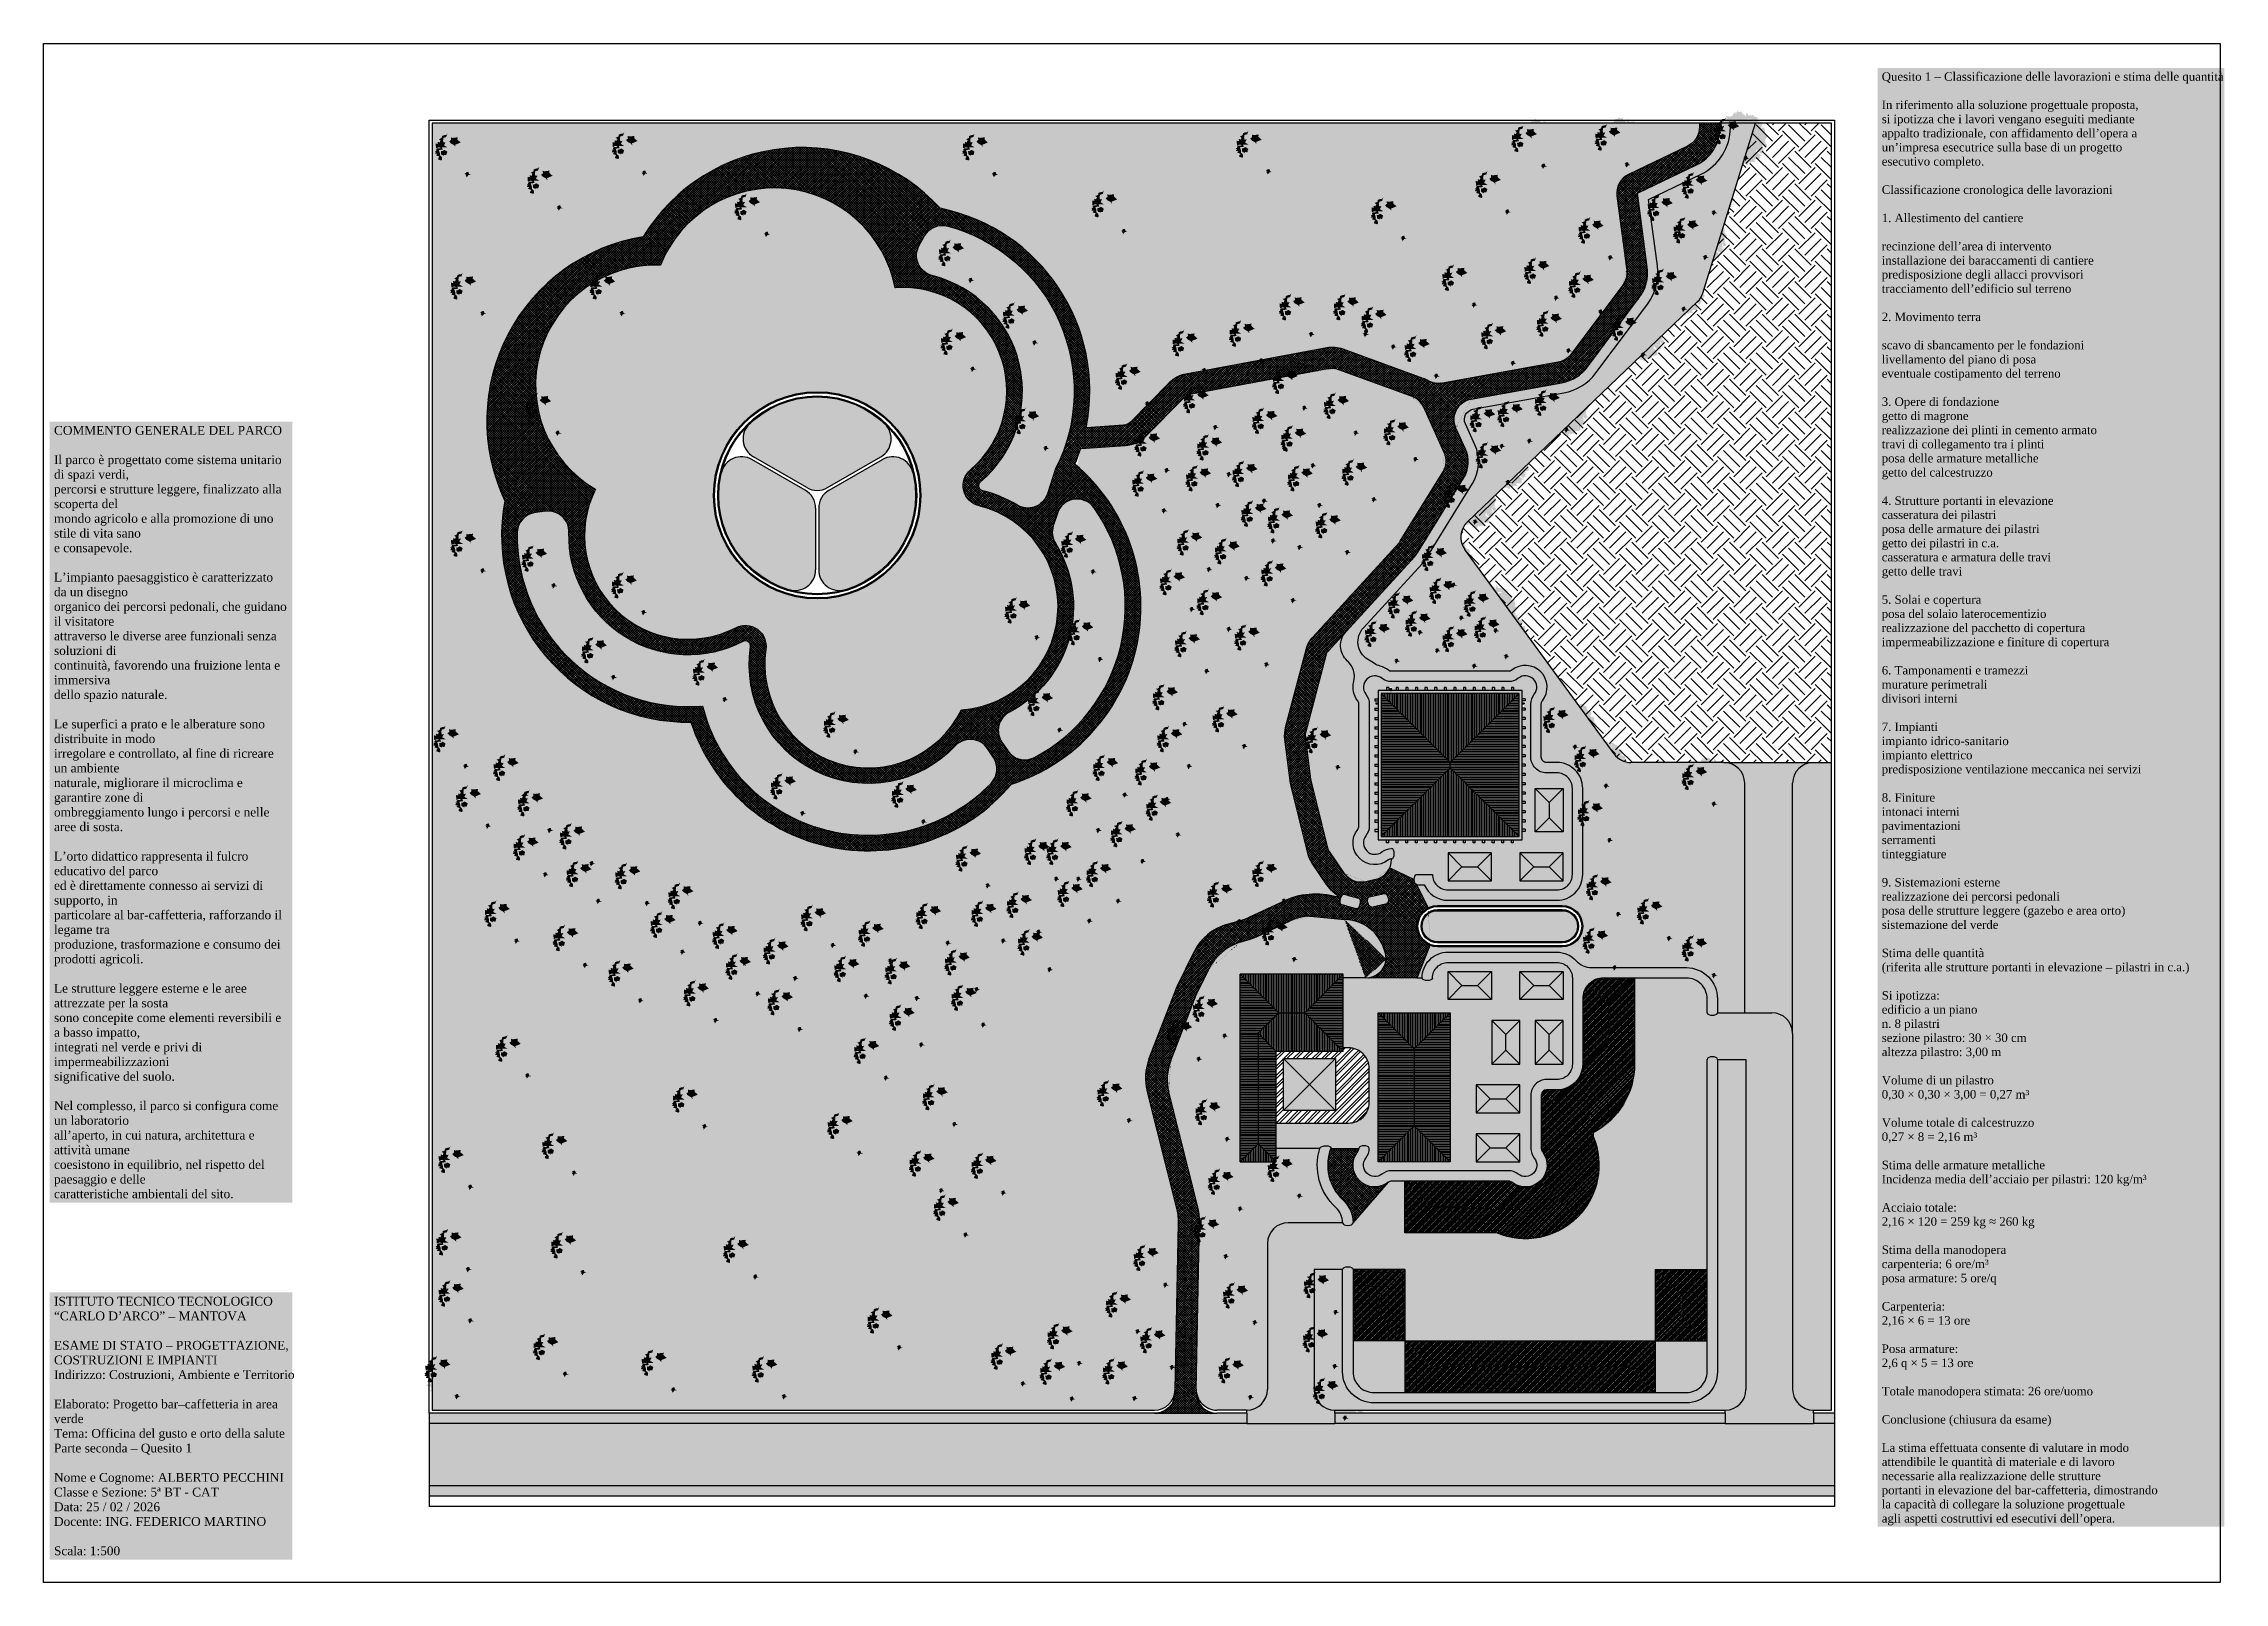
# Model space of a CAD drawing. Header units: millimetres. Extents: x 0 to 2688, y 0 to 2044.
# Drawn here: x 2296.21 to 2338.29, y 2014.14 to 2043.84 of the extents above; entities that cross this region are included whole.
import ezdxf

# ---------------------------------------------------------------- set-up
doc = ezdxf.new("R2010")
doc.units = ezdxf.units.MM
for name, color, linetype, true_color in [('ALBERO ombra - trees shadow', 7, 'Continuous', 0x666666), ('CHIOMA-1', 7, 'Continuous', 0x006b1b), ('CHIOMA-2', 7, 'Continuous', 0x008f00), ('CHIOMA-3', 7, 'Continuous', 0x52a300)]:
    doc.layers.add(name, color=color, linetype=linetype, true_color=true_color)
doc.layers.add('www.archweb.com', color=2, linetype='Continuous', lineweight=5)
doc.styles.get("Standard").update_dxf_attribs({"font": 'arial.ttf'})
pattern_1 = [(180, (2741.91147, 1529.259234), (-3e-17, -0.03175), [])]
pattern_2 = [(90, (2741.91147, 1529.259234), (-0.03175, 4e-17), [])]
pattern_3 = [(45, (1863.24893, 1659.321526), (-0.0224506403, 0.0224506403), []), (135, (1863.24893, 1659.321526), (-0.0224506403, -0.0224506403), [])]
pattern_4 = [(90, (1863.24893, 1659.321526), (-0.03175, 4e-17), [])]

msp = doc.modelspace()

# ---------------------------------------------------------------- texts
at = {"attachment_point": 1, "bg_fill": 1, "box_fill_scale": 1.5, "bg_fill_color": 256, "bg_fill_true_color": 16764159, "bg_fill_transparency": 0}
for s, insert, char_height, width in [('{\\fTimes New Roman|b0|i0|c0|p18;Quesito 1 – Classificazione delle lavorazioni e stima delle quantità^J^JIn riferimento alla soluzione progettuale proposta, \\Psi ipotizza che i lavori vengano eseguiti mediante \\Pappalto tradizionale, con affidamento dell’opera a \\Pun’impresa esecutrice sulla base di un progetto \\Pesecutivo completo.^J^JClassificazione cronologica delle lavorazioni^J^J1. Allestimento del cantiere^J^Jrecinzione dell’area di intervento^Jinstallazione dei baraccamenti di cantiere^Jpredisposizione degli allacci provvisori^Jtracciamento dell’edificio sul terreno^J^J2. Movimento terra^J^Jscavo di sbancamento per le fondazioni^Jlivellamento del piano di posa^Jeventuale costipamento del terreno^J^J3. Opere di fondazione^Jgetto di magrone^Jrealizzazione dei plinti in cemento armato^Jtravi di collegamento tra i plinti^Jposa delle armature metalliche^Jgetto del calcestruzzo^J^J4. Strutture portanti in elevazione^Jcasseratura dei pilastri^Jposa delle armature dei pilastri^Jgetto dei pilastri in c.a.^Jcasseratura e armatura delle travi^Jgetto delle travi^J^J5. Solai e copertura^Jposa del solaio laterocementizio^Jrealizzazione del pacchetto di copertura^Jimpermeabilizzazione e finiture di copertura^J\\P6. Tamponamenti e tramezzi^Jmurature perimetrali^Jdivisori interni^J^J7. Impianti^Jimpianto idrico-sanitario^Jimpianto elettrico^Jpredisposizione ventilazione meccanica nei servizi^J^J8. Finiture^Jintonaci interni^Jpavimentazioni^Jserramenti^Jtinteggiature^J^J9. Sistemazioni esterne^Jrealizzazione dei percorsi pedonali^Jposa delle strutture leggere (gazebo e area orto)^Jsistemazione del verde\\P\\PStima delle quantità^J(riferita alle strutture portanti in elevazione – pilastri in c.a.)^J^JSi ipotizza:^Jedificio a un piano^Jn. 8 pilastri^Jsezione pilastro: 30 × 30 cm^Jaltezza pilastro: 3,00 m\\P^JVolume di un pilastro^J0,30 × 0,30 × 3,00 = 0,27 m³^J^JVolume totale di calcestruzzo^J0,27 × 8 = 2,16 m³^J^JStima delle armature metalliche^JIncidenza media dell’acciaio per pilastri: 120 kg/m³^J^JAcciaio totale:^J2,16 × 120 = 259 kg ≈ 260 kg^J^JStima della manodopera^Jcarpenteria: 6 ore/m³^Jposa armature: 5 ore/q^J^JCarpenteria:^J2,16 × 6 = 13 ore^J^JPosa armature:^J2,6 q × 5 = 13 ore^J^JTotale manodopera stimata: 26 ore/uomo^J^JConclusione (chiusura da esame)^J^JLa stima effettuata consente di valutare in modo \\Pattendibile le quantità di materiale e di lavoro \\Pnecessarie alla realizzazione delle strutture \\Pportanti in elevazione del bar-caffetteria, dimostrando \\Pla capacità di collegare la soluzione progettuale \\Pagli aspetti costruttivi ed esecutivi dell’opera.}', (2331.677, 2043.281), 0.163658, 6.52936), ('{\\fTimes New Roman|b0|i0|c0|p18;COMMENTO GENERALE DEL PARCO\\P\\PIl parco è progettato come sistema unitario di spazi verdi,\\Ppercorsi e strutture leggere, finalizzato alla scoperta del\\Pmondo agricolo e alla promozione di uno stile di vita sano\\Pe consapevole.\\P\\PL’impianto paesaggistico è caratterizzato da un disegno\\Porganico dei percorsi pedonali, che guidano il visitatore\\Pattraverso le diverse aree funzionali senza soluzioni di\\Pcontinuità, favorendo una fruizione lenta e immersiva\\Pdello spazio naturale.\\P\\PLe superfici a prato e le alberature sono distribuite in modo\\Pirregolare e controllato, al fine di ricreare un ambiente\\Pnaturale, migliorare il microclima e garantire zone di\\Pombreggiamento lungo i percorsi e nelle aree di sosta.\\P\\PL’orto didattico rappresenta il fulcro educativo del parco\\Ped è direttamente connesso ai servizi di supporto, in\\Pparticolare al bar-caffetteria, rafforzando il legame tra\\Pproduzione, trasformazione e consumo dei prodotti agricoli.\\P\\PLe strutture leggere esterne e le aree attrezzate per la sosta\\Psono concepite come elementi reversibili e a basso impatto,\\Pintegrati nel verde e privi di impermeabilizzazioni\\Psignificative del suolo.\\P\\PNel complesso, il parco si configura come un laboratorio\\Pall’aperto, in cui natura, architettura e attività umane\\Pcoesistono in equilibrio, nel rispetto del paesaggio e delle\\Pcaratteristiche ambientali del sito.}', (2296.407, 2036.456), 0.17, 4.51631), ('{\\fTimes New Roman|b0|i0|c0|p18;ISTITUTO TECNICO TECNOLOGICO “CARLO D’ARCO” – MANTOVA\\P\\PESAME DI STATO – PROGETTAZIONE, COSTRUZIONI E IMPIANTI\\PIndirizzo: Costruzioni, Ambiente e Territorio\\P\\PElaborato: Progetto bar–caffetteria in area verde\\PTema: Officina del gusto e orto della salute\\PParte seconda – Quesito 1\\P\\PNome e Cognome: ALBERTO PECCHINI\\PClasse e Sezione: 5ª BT - CAT\\PData: 25 / 02 / 2026\\PDocente: ING. FEDERICO MARTINO\\P\\PScala: 1:500}', (2296.407, 2019.647), 0.17, 4.51631)]:
    msp.add_mtext(s, dxfattribs=dict(at, insert=insert, char_height=char_height, width=width))

# ---------------------------------------------------------------- blocks, each defined once
blk = doc.blocks.new('Albero archweb')
at = {"layer": 'ALBERO ombra - trees shadow', "ltscale": 0.25}
h = blk.add_hatch(color=256, dxfattribs=at)
h.dxf.hatch_style = 1
h.paths.add_polyline_path([(-1.51, -0.62), (-1.68, -0.58), (-1.88, -0.57), (-1.88, -0.68), (-1.94, -0.76), (-1.91, -0.77), (-1.94, -0.78), (-1.79, -0.87), (-1.83, -0.99), (-1.82, -1.01), (-1.81, -1.03), (-1.56, -0.93), (-1.41, -0.86), (-1.48, -0.79)])
h.paths.add_polyline_path([(-0.73, -1.47), (-0.77, -1.28), (-0.67, -0.99), (-1.07, -1.32), (-1.25, -1.2), (-1.39, -1.48), (-1.21, -1.54), (-1.25, -1.7), (-1.03, -1.66), (-0.57, -1.72), (-0.83, -1.62)])
h.paths.add_polyline_path([(1.7, -1.61), (1.51, -1.42), (1.45, -1.35), (1.52, -1.08), (1.73, -0.94), (2.17, -0.96), (2.08, -0.71), (2.12, -0.54), (2.36, -0.48), (2.36, -0.14), (2.48, 0.01), (2.58, 0.15), (2.43, 0.23), (2.33, 0.48), (2.34, 0.84), (1.89, 0.87), (1.92, 0.92), (2.09, 1.34), (1.9, 1.42), (1.65, 1.48), (1.73, 1.56), (1.53, 1.7), (1.62, 1.81), (1.76, 1.83, 0.002226), (1.74, 1.84), (1.38, 1.92), (1.26, 2.07), (0.81, 2.02), (0.76, 2.13), (0.64, 2.15), (0.64, 2.42), (0.57, 2.17), (0.54, 2.05), (0.59, 2.02), (0.56, 1.97), (0.48, 1.93), (0.41, 2), (0.43, 2.08), (0.35, 2.17), (0.27, 2.11), (0.19, 2.23), (0.16, 2.38), (0.01, 2.39), (-0.01, 2.37), (-0.11, 2.35), (-0.29, 2.48, 0.000684), (-0.3, 2.48), (-0.34, 2.29), (-0.51, 2.32), (-0.73, 2.2), (-0.32, 2.21), (-0.32, 2.03), (-0.14, 2.03), (-0.07, 2.07), (-0.05, 1.94), (0, 1.56), (0.28, 1.73), (0.3, 1.75), (0.19, 1.38), (0.3, 1.17), (0.19, 1.01), (0.27, 0.96), (0.64, 0.89), (0.67, 1.03), (1.01, 0.98), (1.31, 0.94), (0.83, 0.73), (1.01, 0.55), (0.81, 0.41), (1.22, 0.34), (1.5, 0.2), (1.15, 0.02), (0.94, -0.33), (0.92, -0.43), (0.74, -0.38), (0.74, -0.5), (1.13, -0.7), (1.22, -0.86), (0.88, -0.89), (0.81, -1), (0.81, -1.16), (0.37, -1.08), (0.07, -1.24), (0.21, -1.45), (0.14, -1.74), (0.14, -1.93), (0.05, -1.77), (-0.25, -1.91), (-0.37, -2.09), (-0.51, -1.79), (-0.91, -1.76), (-0.95, -1.98), (-1.05, -2.08), (-0.73, -2.24), (-0.68, -2.37), (-0.66, -2.54), (-0.61, -2.51), (-0.41, -2.34), (-0.54, -2.27), (-0.02, -2.2), (0.06, -2.29), (0.23, -2.3), (0.18, -2.52), (0.43, -2.42), (0.52, -2.53), (0.55, -2.65, 0.005221), (0.6, -2.64), (0.62, -2.57), (0.69, -2.53), (0.76, -2.3), (0.91, -2.45), (1.01, -2.31), (1.09, -2.33), (1.39, -2.32, 0.001614), (1.4, -2.31), (1.3, -2.21), (1.31, -2.06), (1.5, -2.06), (1.73, -2.06, 0.004008), (1.76, -2.03), (1.84, -1.88), (1.77, -1.74), (2.04, -1.74)])
h.paths.add_polyline_path([(0.65, -1.86), (0.72, -2.07), (0.9, -2.14), (0.65, -2.18), (0.57, -2.3), (0.46, -2.39), (0.48, -2.28), (0.35, -2.14), (0.46, -2.05), (0.3, -2.05), (0.49, -1.88)], flags=16)
h.paths.add_polyline_path([(0.76, 1.39), (0.76, 1.47), (0.76, 1.57), (0.58, 1.64), (0.65, 1.72), (0.64, 1.76), (0.63, 1.8), (0.93, 1.74), (0.95, 1.88), (1.13, 1.97), (1.12, 1.78), (1.06, 1.73), (0.96, 1.66), (1.23, 1.58), (1.22, 1.53), (0.9, 1.57), (0.78, 1.44)], flags=16)
h.paths.add_polyline_path([(2.23, -1.18), (2.4, -1.14, 0.000162), (2.41, -1.14), (2.04, -1.11), (1.82, -1.08), (1.73, -1.08), (1.6, -1.16), (1.59, -1.19), (1.57, -1.26), (1.9, -1.49), (2.08, -1.66), (1.99, -1.49), (2.11, -1.42), (2.27, -1.41, 0.000941), (2.27, -1.4), (2.18, -1.36), (2.03, -1.28)], flags=17)
h.paths.add_polyline_path([(2.52, -0.63), (2.19, -0.7), (2.19, -0.84), (2.4, -0.96), (2.33, -0.87), (2.47, -0.8)], flags=17)
at = {"layer": 'CHIOMA-1', "ltscale": 0.25}
h = blk.add_hatch(color=256, dxfattribs=at)
h.dxf.hatch_style = 1
h.paths.add_polyline_path([(-1.59, -0.49), (-1.76, -0.45), (-1.95, -0.44), (-1.95, -0.55), (-2.02, -0.63), (-1.99, -0.64), (-2.02, -0.65), (-1.87, -0.74), (-1.91, -0.86), (-1.9, -0.88), (-1.89, -0.9), (-1.64, -0.8), (-1.49, -0.73), (-1.56, -0.66)])
h.paths.add_polyline_path([(-0.81, -1.34), (-0.85, -1.14), (-0.75, -0.86), (-1.15, -1.19), (-1.33, -1.06), (-1.47, -1.35), (-1.29, -1.41), (-1.33, -1.57), (-1.11, -1.53), (-0.65, -1.59), (-0.91, -1.49)])
h.paths.add_polyline_path([(1.62, -1.47), (1.44, -1.29), (1.37, -1.22), (1.44, -0.95), (1.65, -0.81), (2.09, -0.83), (2, -0.58), (2.05, -0.41), (2.28, -0.35), (2.28, -0.01), (2.4, 0.14), (2.5, 0.28), (2.35, 0.36), (2.25, 0.61), (2.26, 0.97), (1.81, 1), (1.84, 1.05), (2.01, 1.47), (1.82, 1.55), (1.57, 1.61), (1.66, 1.69), (1.45, 1.83), (1.54, 1.95), (1.68, 1.96, 0.002226), (1.67, 1.97), (1.3, 2.05), (1.18, 2.2), (0.73, 2.15), (0.68, 2.27), (0.56, 2.28), (0.56, 2.55), (0.49, 2.3), (0.46, 2.18), (0.51, 2.15), (0.48, 2.1), (0.4, 2.06), (0.33, 2.13), (0.36, 2.21), (0.28, 2.3), (0.19, 2.24), (0.11, 2.36), (0.08, 2.51), (-0.07, 2.52), (-0.09, 2.5), (-0.19, 2.48), (-0.37, 2.61, 0.000684), (-0.37, 2.61), (-0.42, 2.42), (-0.59, 2.45), (-0.8, 2.34), (-0.39, 2.34), (-0.39, 2.16), (-0.22, 2.16), (-0.15, 2.2), (-0.13, 2.08), (-0.08, 1.69), (0.21, 1.86), (0.22, 1.88), (0.12, 1.51), (0.22, 1.3), (0.12, 1.14), (0.19, 1.09), (0.56, 1.02), (0.59, 1.16), (0.93, 1.11), (1.23, 1.07), (0.75, 0.86), (0.93, 0.68), (0.73, 0.54), (1.14, 0.47), (1.42, 0.33), (1.07, 0.16), (0.86, -0.2), (0.84, -0.3), (0.66, -0.25), (0.66, -0.37), (1.05, -0.57), (1.14, -0.72), (0.81, -0.76), (0.73, -0.87), (0.73, -1.02), (0.29, -0.95), (-0.01, -1.11), (0.14, -1.32), (0.06, -1.6), (0.06, -1.8), (-0.02, -1.64), (-0.32, -1.78), (-0.45, -1.96), (-0.59, -1.66), (-0.99, -1.63), (-1.03, -1.85), (-1.13, -1.95), (-0.81, -2.1), (-0.76, -2.24), (-0.74, -2.41), (-0.69, -2.37), (-0.49, -2.2), (-0.62, -2.14), (-0.1, -2.07), (-0.01, -2.15), (0.16, -2.17), (0.1, -2.38), (0.36, -2.28), (0.44, -2.4), (0.47, -2.52, 0.005221), (0.52, -2.51), (0.54, -2.44), (0.61, -2.4), (0.68, -2.17), (0.83, -2.32), (0.93, -2.18), (1.02, -2.2), (1.31, -2.18, 0.001614), (1.33, -2.17), (1.22, -2.08), (1.23, -1.93), (1.42, -1.93), (1.66, -1.93, 0.004008), (1.69, -1.9), (1.76, -1.74), (1.69, -1.61), (1.96, -1.61)])
h.paths.add_polyline_path([(0.58, -1.73), (0.65, -1.94), (0.82, -2.01), (0.58, -2.04), (0.49, -2.17), (0.38, -2.26), (0.4, -2.15), (0.28, -2.01), (0.38, -1.92), (0.22, -1.92), (0.42, -1.75)], flags=16)
h.paths.add_polyline_path([(0.69, 1.53), (0.68, 1.6), (0.69, 1.7), (0.51, 1.77), (0.57, 1.85), (0.56, 1.9), (0.55, 1.93), (0.85, 1.87), (0.88, 2.01), (1.05, 2.1), (1.04, 1.91), (0.98, 1.86), (0.89, 1.8), (1.16, 1.71), (1.14, 1.66), (0.82, 1.7), (0.71, 1.57)], flags=16)
h.paths.add_polyline_path([(2.15, -1.05), (2.33, -1.01, 0.000162), (2.33, -1), (1.97, -0.98), (1.74, -0.95), (1.65, -0.95), (1.52, -1.03), (1.51, -1.06), (1.5, -1.12), (1.83, -1.36), (2, -1.53), (1.91, -1.36), (2.03, -1.28), (2.19, -1.28, 0.000941), (2.2, -1.27), (2.11, -1.23), (1.95, -1.15)], flags=17)
h.paths.add_polyline_path([(2.44, -0.5), (2.11, -0.57), (2.11, -0.71), (2.32, -0.83), (2.25, -0.74), (2.39, -0.67)], flags=17)
h = blk.add_hatch(color=256, dxfattribs=at)
h.dxf.hatch_style = 1
h.paths.add_polyline_path([(-1.79, -0.09), (-1.55, -0.1), (-1.45, 0.22), (-1.73, 0.4), (-1.97, 0.26), (-2.07, 0.29), (-2.06, 0.14), (-2.06, 0), (-1.96, -0.12), (-1.87, -0.11), (-1.78, -0.21)])
h = blk.add_hatch(color=256, dxfattribs=at)
h.dxf.hatch_style = 1
h.paths.add_polyline_path([(-0.82, 0.87), (-0.66, 0.69), (-0.69, 0.89), (-0.16, 1.11), (-0.48, 1.39), (-0.45, 1.61), (-0.94, 1.55), (-1.11, 1.6), (-1.09, 1.35), (-1.27, 1.22), (-1.1, 1.02)])
at = {"layer": 'CHIOMA-2', "ltscale": 0.25}
h = blk.add_hatch(color=256, dxfattribs=at)
h.dxf.hatch_style = 1
h.paths.add_polyline_path([(1.21, -0.75), (1.12, -0.59), (0.74, -0.4), (0.74, -0.28), (0.91, -0.33), (0.93, -0.22), (1.14, 0.13), (1.49, 0.3), (1.21, 0.45), (0.81, 0.52), (1, 0.66), (0.82, 0.83), (1.3, 1.04), (1, 1.08), (0.67, 1.13), (0.63, 0.99), (0.26, 1.06), (0.19, 1.11), (0.3, 1.27), (0.19, 1.48), (0.3, 1.85), (0.28, 1.84), (0, 1.66), (-0.06, 2.05), (-0.07, 2.17), (-0.14, 2.14), (-0.32, 2.14), (-0.32, 2.31), (-0.73, 2.31), (-0.79, 2.13), (-0.97, 2.11), (-0.96, 2.06), (-1.01, 2.03), (-1.09, 2.05), (-1.45, 2.11), (-1.45, 2.05), (-1.37, 1.95), (-1.2, 1.7), (-1.15, 1.57), (-0.96, 1.71), (-0.83, 1.87), (-0.74, 1.66), (-0.46, 1.62), (-0.14, 1.77), (-0.16, 1.57), (0.03, 1.11), (0, 0.69), (0.28, 0.83), (0.44, 0.85), (0.63, 0.73), (0.74, 0.74), (0.7, 0.55), (0.63, 0.37), (0.91, 0.23), (0.65, -0.01), (0.72, -0.15), (0.61, -0.29), (0.61, -0.56), (0.35, -0.36), (0.26, -0.5), (0.29, -0.62), (0.1, -0.59), (0.01, -0.91), (0, -1.09), (0.07, -1.39), (-0.22, -1.1), (-0.66, -1.23), (-0.77, -1.17), (-0.74, -1.36), (-0.84, -1.51), (-0.57, -1.62), (-1.04, -1.55), (-1.26, -1.59), (-1.22, -1.43), (-1.4, -1.37), (-1.26, -1.09), (-1.57, -1.14), (-1.75, -1), (-1.81, -0.92), (-1.82, -0.93), (-1.83, -0.89), (-1.79, -0.76), (-1.94, -0.68), (-2.05, -0.72), (-2.37, -0.82), (-2.59, -0.94), (-2.46, -0.92), (-2, -1.05), (-1.98, -1.36), (-2.3, -1.41), (-2.08, -1.47), (-1.66, -1.53), (-1.78, -1.73), (-1.51, -1.83), (-1.29, -2.01), (-1.34, -2.22), (-1.17, -2.13), (-1.19, -1.9), (-1.19, -1.79), (-0.92, -1.66), (-0.52, -1.69), (-0.37, -1.98), (-0.25, -1.81), (0.05, -1.67), (0.14, -1.83), (0.14, -1.63), (0.21, -1.35), (0.07, -1.14), (0.37, -0.98), (0.81, -1.05), (0.81, -0.89), (0.88, -0.79)])
h = blk.add_hatch(color=256, dxfattribs=at)
h.dxf.hatch_style = 1
h.paths.add_polyline_path([(-1.61, 1.14), (-1.82, 1.11), (-1.86, 1.3), (-1.82, 1.56), (-1.56, 1.63), (-1.44, 1.98), (-1.51, 1.89), (-1.57, 1.83), (-1.77, 1.81), (-1.97, 1.73), (-1.99, 1.56), (-2.17, 1.46), (-2.27, 1.46), (-2.09, 1.26), (-2.16, 1.23), (-2.16, 1.13), (-2.22, 1.12), (-2.32, 1.17), (-2.39, 1.13), (-2.34, 1), (-2.44, 0.98), (-2.57, 1.02), (-2.57, 0.87), (-2.54, 0.54), (-2.35, 0.62), (-2.24, 0.64), (-2.07, 0.57), (-2.22, 0.54), (-2.45, 0.54), (-2.52, 0.42), (-2.54, 0.32), (-2.44, 0.29), (-2.65, 0.29), (-2.62, 0.24), (-2.55, 0.16), (-2.64, 0.09), (-2.6, 0.02), (-2.42, 0.02), (-2.52, -0.11), (-2.49, -0.17), (-2.37, -0.19), (-2.21, -0.26), (-2.3, -0.36), (-2.34, -0.53), (-2.02, -0.63), (-1.95, -0.55), (-1.95, -0.44), (-2, -0.27), (-2.16, -0.13), (-2.16, 0.05), (-2.26, 0.38), (-1.89, 0.42), (-1.96, 0.63), (-1.43, 0.63), (-1.77, 0.84)])
at = {"layer": 'CHIOMA-3', "ltscale": 0.25}
h = blk.add_hatch(color=256, dxfattribs=at)
h.dxf.hatch_style = 1
h.paths.add_polyline_path([(0.72, -0.15), (0.65, -0.01), (0.91, 0.23), (0.63, 0.37), (0.7, 0.55), (0.74, 0.74), (0.63, 0.73), (0.44, 0.85), (0.28, 0.83), (0, 0.69), (0.03, 1.11), (-0.16, 1.57), (-0.14, 1.77), (-0.46, 1.62), (-0.74, 1.66), (-0.83, 1.87), (-0.96, 1.71), (-1.15, 1.57), (-1.2, 1.7), (-1.37, 1.95), (-1.49, 1.61), (-1.75, 1.54), (-1.78, 1.27), (-1.75, 1.08), (-1.54, 1.11), (-1.7, 0.81), (-1.36, 0.6), (-1.89, 0.6), (-1.82, 0.39), (-2.19, 0.36), (-2.08, 0.02), (-2.08, -0.15), (-1.93, -0.29), (-1.88, -0.47), (-1.68, -0.48), (-1.51, -0.52), (-1.49, -0.69), (-1.41, -0.76), (-1.57, -0.83), (-1.81, -0.92), (-1.75, -1), (-1.57, -1.14), (-1.26, -1.09), (-1.08, -1.21), (-0.67, -0.89), (-0.77, -1.17), (-0.66, -1.23), (-0.22, -1.1), (0.07, -1.39), (0, -1.09), (0.01, -0.91), (0.1, -0.59), (0.29, -0.62), (0.26, -0.5), (0.35, -0.36), (0.61, -0.56), (0.61, -0.29)])
h.paths.add_polyline_path([(-0.05, 0.01, -1), (0.05, 0.01, -1)], flags=16)
h.paths.add_polyline_path([(-0.59, 0.67), (-0.74, 0.84), (-1.03, 1), (-1.2, 1.2), (-1.01, 1.32), (-1.04, 1.57), (-0.87, 1.52), (-0.38, 1.59), (-0.41, 1.37), (-0.09, 1.08), (-0.62, 0.86)], flags=16)
h.paths.add_polyline_path([(-1.47, -0.13), (-1.72, -0.12), (-1.71, -0.24), (-1.8, -0.13), (-1.88, -0.15), (-1.98, -0.03), (-1.98, 0.11), (-2, 0.26), (-1.89, 0.23), (-1.65, 0.38), (-1.38, 0.19)], flags=16)
h = blk.add_hatch(color=256, dxfattribs=at)
h.dxf.hatch_style = 1
h.paths.add_polyline_path([(0.38, -1.92), (0.28, -2.01), (0.4, -2.15), (0.38, -2.26), (0.49, -2.17), (0.58, -2.04), (0.82, -2.01), (0.65, -1.94), (0.58, -1.73), (0.42, -1.75), (0.22, -1.92)])

# ---------------------------------------------------------------- hatches: boundary and pattern name
at = {"true_color": 0xafd9aa, "transparency": 33554687}
h = msp.add_hatch(color=9, dxfattribs=at)
h.dxf.hatch_style = 1
edge = h.paths.add_edge_path()
edge.add_arc((2318.469, 2023.871), 1, 158.7068, 194.1595, ccw=False)
edge.add_line((2317.537, 2024.234), (2318.083, 2025.634))
edge.add_line((2318.083, 2025.634), (2318.409, 2026.307))
edge.add_arc((2319.309, 2025.871), 1, 106.2851, 154.1391, ccw=False)
edge.add_line((2319.029, 2026.831), (2319.328, 2026.918))
edge.add_arc((2319.047, 2027.878), 1, 286.2851, 295.1314)
edge.add_line((2319.472, 2026.973), (2320.165, 2027.298))
edge.add_arc((2320.759, 2025.922), 1.499, 71.6423, 113.357, ccw=False)
edge.add_spline(control_points=[(2321.303, 2027.413), (2321.277, 2027.42), (2321.252, 2027.391), (2321.236, 2027.353)], knot_values=[2.581916, 2.581916, 2.581916, 2.581916, 3, 3, 3, 3], weights=[1, 1, 1, 1], degree=3, periodic=0)
edge.add_arc((2321.632, 2028.048), 0.8, 214.2709, 240.3399, ccw=False)
edge.add_line((2320.971, 2027.597), (2320.687, 2028.014))
edge.add_arc((2321.183, 2028.352), 0.6, 193.8867, 214.2709, ccw=False)
edge.add_line((2320.601, 2028.208), (2320.266, 2029.563))
edge.add_line((2320.266, 2029.563), (2320.159, 2030.411))
edge.add_arc((2320.754, 2030.485), 0.6, 165.293, 187.1705, ccw=False)
edge.add_line((2320.174, 2030.638), (2320.567, 2032.135))
edge.add_arc((2321.147, 2031.983), 0.6, 137.544, 165.293, ccw=False)
edge.add_line((2320.705, 2032.388), (2322.363, 2034.201))
edge.add_arc((2322.216, 2034.336), 0.2, 317.544, 328.3215)
edge.add_line((2322.386, 2034.231), (2323.211, 2035.567))
edge.add_arc((2322.87, 2035.778), 0.4, 328.3215, 384.2893)
edge.add_line((2323.235, 2035.942), (2322.841, 2036.815))
edge.add_arc((2322.476, 2036.65), 0.4, 24.2893, 70.0296)
edge.add_line((2322.613, 2037.026), (2321.199, 2037.54))
edge.add_arc((2321.062, 2037.164), 0.4, 70.0296, 100.4844)
edge.add_line((2320.989, 2037.558), (2318.319, 2037.063))
edge.add_arc((2318.355, 2036.867), 0.2, 100.4844, 135.3062)
edge.add_line((2318.213, 2037.007), (2317.461, 2036.248))
edge.add_arc((2317.035, 2036.67), 0.6, 273.8611, 315.3062, ccw=False)
edge.add_line((2317.075, 2036.071), (2316.217, 2036.013))
edge.add_arc((2312.794, 2037.128), 3.6, 336.9669, 341.9636, ccw=False)
edge.add_arc((2313.781, 2032.971), 3.6, -72.2108, 49.7547, ccw=False)
edge.add_arc((2312.121, 2031.855), 3.6, 198.0789, 320.0445, ccw=False)
edge.add_arc((2308.645, 2034.338), 3.6, 169.2585, 270.8668, ccw=False)
edge.add_arc((2308.358, 2036.555), 3.6, 99.2925, 205.4451, ccw=False)
edge.add_arc((2310.848, 2038.229), 3.6, 42.3886, 148.5412, ccw=False)
edge.add_arc((2312.794, 2037.128), 3.6, -11.3179, 78.5752, ccw=False)
edge.add_line((2316.324, 2036.421), (2317.048, 2036.47))
edge.add_arc((2317.035, 2036.67), 0.2, 273.8611, 315.3062)
edge.add_line((2317.177, 2036.529), (2317.929, 2037.289))
edge.add_arc((2318.355, 2036.867), 0.6, 100.4844, 135.3062, ccw=False)
edge.add_line((2318.246, 2037.457), (2320.97, 2037.961))
edge.add_arc((2321.079, 2037.371), 0.6, 70.0296, 100.4844, ccw=False)
edge.add_line((2321.284, 2037.935), (2322.829, 2037.374))
edge.add_arc((2322.624, 2036.81), 0.6, 59.744, 70.0296, ccw=False)
edge.add_arc((2323.128, 2037.673), 0.4, 239.744, 280.252)
edge.add_line((2323.199, 2037.28), (2325.433, 2037.684))
edge.add_arc((2325.361, 2038.077), 0.4, 280.252, 323.2217)
edge.add_line((2325.682, 2037.838), (2326.679, 2039.172))
edge.add_arc((2326.359, 2039.411), 0.4, 323.2217, 367.5615)
edge.add_line((2326.755, 2039.464), (2326.565, 2040.894))
edge.add_arc((2326.962, 2040.946), 0.4, 115.735, 187.5615, ccw=False)
edge.add_line((2326.788, 2041.307), (2327.931, 2041.857))
edge.add_arc((2327.757, 2042.218), 0.4, 295.735, 371.9055)
edge.add_line((2328.149, 2042.3), (2303.707, 2042.3))
edge.add_line((2303.707, 2042.3), (2303.707, 2017.46))
edge.add_line((2303.707, 2017.46), (2317.642, 2017.46))
edge.add_arc((2317.642, 2017.86), 0.4, 270, 361.1879)
edge.add_line((2318.042, 2017.869), (2318.042, 2017.852))
edge.add_line((2318.042, 2017.852), (2318.109, 2021.066))
edge.add_arc((2317.109, 2021.087), 1, 358.8121, 374.1595)
edge.add_line((2318.078, 2021.332), (2317.5, 2023.626))
at = {"true_color": 0x991b1e, "transparency": 33554636}
h = msp.add_hatch(dxfattribs=at)
h.set_pattern_fill('ANSI37', color=244, scale=0.01)
h.set_pattern_definition(pattern_3)
edge = h.paths.add_edge_path()
edge.add_line((2318.042, 2017.852), (2318.042, 2017.8))
edge.add_arc((2317.642, 2017.8), 0.4, -90, 0, ccw=False)
edge.add_line((2317.642, 2017.4), (2318.849, 2017.4))
edge.add_arc((2318.849, 2017.8), 0.4, 180, 270, ccw=False)
edge.add_line((2318.449, 2017.8), (2318.449, 2017.864))
edge.add_line((2318.449, 2017.864), (2318.51, 2021.113))
edge.add_arc((2317.51, 2021.132), 1, 358.929, 374.1595)
edge.add_line((2318.48, 2021.376), (2317.919, 2023.6))
edge.add_arc((2318.888, 2023.845), 1, 158.7068, 194.1595, ccw=False)
edge.add_line((2317.957, 2024.208), (2318.45, 2025.474))
edge.add_line((2318.45, 2025.474), (2318.692, 2025.973))
edge.add_arc((2319.592, 2025.537), 1, 106.2851, 154.1391, ccw=False)
edge.add_line((2319.311, 2026.497), (2319.47, 2026.543))
edge.add_arc((2319.189, 2027.503), 1, 286.2851, 295.1314)
edge.add_line((2319.614, 2026.597), (2320.261, 2026.901))
edge.add_arc((2320.686, 2025.996), 1, 92.1846, 115.1314, ccw=False)
edge.add_line((2320.648, 2026.995), (2321.312, 2026.93))
edge.add_arc((2321.294, 2026.109), 0.821, 3.8014, 88.752, ccw=False)
edge.add_arc((2321.716, 2026.201), 0.4, 270, 354.6811, ccw=False)
edge.add_line((2321.716, 2025.801), (2322.707, 2025.8))
edge.add_line((2322.707, 2025.8), (2322.958, 2026.429))
edge.add_arc((2323.107, 2026.8), 0.4, 116.6522, 248.1986, ccw=False)
edge.add_line((2322.927, 2027.158), (2322.707, 2027.6))
edge.add_spline(control_points=[(2322.707, 2027.6), (2322.673, 2027.6), (2322.657, 2027.65), (2322.657, 2027.7)], knot_values=[0, 0, 0, 0, 0.500001, 0.500001, 0.500001, 0.500001], degree=3, periodic=0)
edge.add_line((2322.657, 2027.7), (2322.182, 2027.924))
edge.add_arc((2321.818, 2028.09), 0.4, 282.8297, 335.4501, ccw=False)
edge.add_line((2321.907, 2027.7), (2321.721, 2027.658))
edge.add_arc((2321.632, 2028.048), 0.4, 214.2709, 282.8297, ccw=False)
edge.add_line((2321.302, 2027.823), (2321.018, 2028.239))
edge.add_arc((2321.183, 2028.352), 0.2, 193.8867, 214.2709, ccw=False)
edge.add_line((2320.989, 2028.304), (2320.659, 2029.636))
edge.add_line((2320.659, 2029.636), (2320.556, 2030.46))
edge.add_arc((2320.754, 2030.485), 0.2, 165.293, 187.1705, ccw=False)
edge.add_line((2320.561, 2030.536), (2320.954, 2032.033))
edge.add_arc((2321.147, 2031.983), 0.2, 137.544, 165.293, ccw=False)
edge.add_line((2321, 2032.118), (2321.339, 2032.488))
edge.add_line((2321.339, 2032.488), (2322.658, 2033.931))
edge.add_arc((2322.216, 2034.336), 0.6, 317.544, 328.3215)
edge.add_line((2322.726, 2034.021), (2323.607, 2035.448))
edge.add_arc((2323.096, 2035.763), 0.6, 328.3215, 384.2893)
edge.add_line((2323.643, 2036.01), (2323.46, 2036.415))
edge.add_arc((2323.825, 2036.58), 0.4, 100.252, 204.2893, ccw=False)
edge.add_line((2323.754, 2036.974), (2325.504, 2037.29))
edge.add_arc((2325.361, 2038.077), 0.8, 280.252, 323.2217)
edge.add_line((2326.002, 2037.598), (2326.999, 2038.932))
edge.add_arc((2326.359, 2039.411), 0.8, 323.2217, 367.5615)
edge.add_line((2327.152, 2039.517), (2326.962, 2040.946))
edge.add_line((2326.962, 2040.946), (2328.105, 2041.497))
edge.add_arc((2327.757, 2042.218), 0.8, 295.735, 360)
edge.add_line((2328.557, 2042.218), (2328.557, 2042.3))
edge.add_line((2328.557, 2042.3), (2328.157, 2042.3))
edge.add_line((2328.157, 2042.3), (2328.157, 2042.218))
edge.add_arc((2327.757, 2042.218), 0.4, -64.265, 0, ccw=False)
edge.add_line((2327.931, 2041.857), (2326.788, 2041.307))
edge.add_arc((2326.962, 2040.946), 0.4, 115.735, 187.5615)
edge.add_line((2326.565, 2040.894), (2326.755, 2039.464))
edge.add_arc((2326.359, 2039.411), 0.4, -36.7783, 7.5615, ccw=False)
edge.add_line((2326.679, 2039.172), (2325.682, 2037.838))
edge.add_arc((2325.361, 2038.077), 0.4, 280.252, 323.2217, ccw=False)
edge.add_line((2325.433, 2037.684), (2323.199, 2037.28))
edge.add_arc((2323.128, 2037.673), 0.4, 239.744, 280.252, ccw=False)
edge.add_arc((2322.624, 2036.81), 0.6, 59.744, 70.0296)
edge.add_line((2322.829, 2037.374), (2321.284, 2037.935))
edge.add_arc((2321.079, 2037.371), 0.6, 70.0296, 100.4844)
edge.add_line((2320.97, 2037.961), (2318.246, 2037.457))
edge.add_arc((2318.355, 2036.867), 0.6, 100.4844, 135.3062)
edge.add_line((2317.929, 2037.289), (2317.177, 2036.529))
edge.add_arc((2317.035, 2036.67), 0.2, 273.8611, 315.3062, ccw=False)
edge.add_line((2317.048, 2036.47), (2316.324, 2036.421))
edge.add_arc((2312.794, 2037.128), 3.6, 348.6821, 438.5752)
edge.add_arc((2310.848, 2038.229), 3.6, 42.3886, 148.5412)
edge.add_arc((2308.358, 2036.555), 3.6, 99.2925, 205.4451)
edge.add_arc((2308.645, 2034.338), 3.6, 169.2585, 270.8668)
edge.add_arc((2312.121, 2031.855), 3.6, 198.0789, 320.0445)
edge.add_arc((2313.781, 2032.971), 3.6, 287.7892, 409.7547)
edge.add_arc((2312.794, 2037.128), 3.6, 336.9669, 341.9636)
edge.add_line((2316.217, 2036.013), (2317.075, 2036.071))
edge.add_arc((2317.035, 2036.67), 0.6, 273.8611, 315.3062)
edge.add_line((2317.461, 2036.248), (2318.213, 2037.007))
edge.add_arc((2318.355, 2036.867), 0.2, 100.4844, 135.3062, ccw=False)
edge.add_line((2318.319, 2037.063), (2320.989, 2037.558))
edge.add_arc((2321.062, 2037.164), 0.4, 70.0296, 100.4844, ccw=False)
edge.add_line((2321.199, 2037.54), (2322.613, 2037.026))
edge.add_arc((2322.476, 2036.65), 0.4, 24.2893, 70.0296, ccw=False)
edge.add_line((2322.841, 2036.815), (2323.235, 2035.942))
edge.add_arc((2322.87, 2035.778), 0.4, -31.6785, 24.2893, ccw=False)
edge.add_line((2323.211, 2035.567), (2322.376, 2034.215))
edge.add_line((2322.376, 2034.215), (2320.705, 2032.388))
edge.add_arc((2321.147, 2031.983), 0.6, 137.544, 165.293)
edge.add_line((2320.567, 2032.135), (2320.174, 2030.638))
edge.add_arc((2320.754, 2030.485), 0.6, 165.293, 187.1705)
edge.add_line((2320.159, 2030.411), (2320.266, 2029.563))
edge.add_line((2320.266, 2029.563), (2320.601, 2028.208))
edge.add_arc((2321.183, 2028.352), 0.6, 193.8867, 214.2709)
edge.add_line((2320.687, 2028.014), (2320.971, 2027.597))
edge.add_arc((2321.632, 2028.048), 0.8, 214.2709, 240.3399)
edge.add_spline(control_points=[(2321.236, 2027.353), (2321.252, 2027.391), (2321.277, 2027.42), (2321.303, 2027.413)], knot_values=[2.581916, 2.581916, 2.581916, 2.581916, 3, 3, 3, 3], weights=[1, 1, 1, 1], degree=3, periodic=0)
edge.add_spline(control_points=[(2321.303, 2027.413), (2321.4, 2027.386), (2321.496, 2027.359), (2321.592, 2027.333)], knot_values=[3, 3, 3, 3, 4, 4, 4, 4], weights=[1, 1, 1, 1], degree=3, periodic=0)
edge.add_spline(control_points=[(2321.592, 2027.333), (2321.657, 2027.315), (2321.603, 2027.122), (2321.539, 2027.14)], knot_values=[0, 0, 0, 0, 1, 1, 1, 1], weights=[1, 1, 1, 1], degree=3, periodic=0)
edge.add_spline(control_points=[(2321.539, 2027.14), (2321.443, 2027.167), (2321.346, 2027.193), (2321.25, 2027.22)], knot_values=[1, 1, 1, 1, 2, 2, 2, 2], weights=[1, 1, 1, 1], degree=3, periodic=0)
edge.add_spline(control_points=[(2321.25, 2027.22), (2321.215, 2027.23), (2321.215, 2027.292), (2321.233, 2027.344)], knot_values=[2, 2, 2, 2, 2.548588, 2.548588, 2.548588, 2.548588], weights=[1, 1, 1, 1], degree=3, periodic=0)
edge.add_arc((2320.759, 2025.922), 1.499, 71.5663, 113.357)
edge.add_line((2320.165, 2027.298), (2319.472, 2026.973))
edge.add_arc((2319.047, 2027.878), 1, 286.2851, 295.1314, ccw=False)
edge.add_line((2319.328, 2026.918), (2319.029, 2026.831))
edge.add_arc((2319.309, 2025.871), 1, 106.2851, 154.1391)
edge.add_line((2318.409, 2026.307), (2318.083, 2025.634))
edge.add_line((2318.083, 2025.634), (2317.537, 2024.234))
edge.add_arc((2318.469, 2023.871), 1, 158.7068, 194.1595)
edge.add_line((2317.5, 2023.626), (2318.078, 2021.332))
edge.add_arc((2317.109, 2021.087), 1, -1.1879, 14.1595, ccw=False)
edge.add_line((2318.109, 2021.066), (2318.042, 2017.852))
edge = h.paths.add_edge_path(flags=16)
edge.add_spline(control_points=[(2321.832, 2027.17), (2321.767, 2027.156), (2321.723, 2027.351), (2321.788, 2027.365)], knot_values=[0, 0, 0, 0, 1, 1, 1, 1], degree=3, periodic=0)
edge.add_line((2321.788, 2027.365), (2322.08, 2027.432))
edge.add_spline(control_points=[(2322.08, 2027.432), (2322.145, 2027.447), (2322.19, 2027.252), (2322.125, 2027.237)], knot_values=[0, 0, 0, 0, 1, 1, 1, 1], degree=3, periodic=0)
edge.add_line((2322.125, 2027.237), (2321.832, 2027.17))
h.paths.add_polyline_path([(2308.921, 2031.049, -0.443898), (2305.345, 2034.392, -0.372453), (2305.694, 2034.782), (2305.894, 2034.808, -0.460513), (2306.345, 2034.4, 0.570975), (2309.701, 2032.295, -0.611281), (2309.846, 2032.191, 0.734283), (2313.797, 2030.28, -0.48148), (2314.42, 2030.229), (2314.534, 2030.059, -0.354411), (2314.489, 2029.557, -0.587405)], flags=16)
h.paths.add_polyline_path([(2314.81, 2030.187), (2314.697, 2030.354, -0.447214), (2314.844, 2030.932, 0.43729), (2315.731, 2034.191, -0.22209), (2315.69, 2034.527), (2315.769, 2034.769, -0.616906), (2316.476, 2034.876, -0.451867), (2315.329, 2030.057, -0.384176)], flags=16)
h.paths.add_polyline_path([(2310.143, 2032.147, 0.611281), (2309.563, 2032.561, -0.726424), (2306.857, 2035.234, -0.782441), (2308.108, 2039.557, -0.749645), (2312.638, 2039.122, -0.726424), (2314.092, 2035.607, 0.611281), (2314.257, 2034.914, -0.856478), (2313.918, 2030.976, -0.856478)], flags=16)
h.paths.add_polyline_path([(2309.154, 2035.116, -1), (2313.114, 2035.116, -1)], flags=0)
h.paths.add_polyline_path([(2309.234, 2035.116, -1), (2313.034, 2035.116, -1)], flags=0)
h.paths.add_polyline_path([(2314.987, 2034.93, 0.078051), (2314.328, 2035.205, -0.611281), (2314.287, 2035.378, 0.609308), (2313.354, 2039.358, -0.495441), (2313.103, 2039.943), (2313.205, 2040.123, -0.342691), (2313.658, 2040.312, -0.475866), (2315.735, 2035.631), (2315.577, 2035.146, -0.485283)], flags=16)
at = {"true_color": 0xafd9aa, "transparency": 33554687}
h = msp.add_hatch(color=9, dxfattribs=at)
h.dxf.hatch_style = 1
h.paths.add_polyline_path([(2326.835, 2029.96, -0.239376), (2326.512, 2030.124), (2323.629, 2034.071, -0.375857), (2323.675, 2034.596), (2328.118, 2038.849, 0.127102), (2328.223, 2039.02), (2329.243, 2042.3), (2328.757, 2042.3), (2328.757, 2042.218, -0.287997), (2328.192, 2041.317), (2327.179, 2040.829), (2327.35, 2039.543, -0.195919), (2327.16, 2038.813), (2326.162, 2037.479, -0.189719), (2325.539, 2037.093), (2323.789, 2036.777, 0.487934), (2323.642, 2036.498), (2323.826, 2036.092, -0.249179), (2323.777, 2035.343), (2322.896, 2033.916, -0.04706), (2322.806, 2033.796), (2321.675, 2032.559, 0.467555), (2321.756, 2031.951), (2321.886, 2031.869, 0.07756), (2321.999, 2031.82, -0.105075), (2322.156, 2031.742, 0.169472), (2322.218, 2031.72), (2324.475, 2031.72, 0.169472), (2324.538, 2031.742, -0.892135), (2325.129, 2031.151, 0.169472), (2325.107, 2031.089), (2325.107, 2030.06, 0.414214), (2325.207, 2029.96), (2325.407, 2029.96, -0.414214), (2325.907, 2029.46), (2325.907, 2027.8, -0.414214), (2325.407, 2027.3), (2323.307, 2027.3, -0.298217), (2322.849, 2027.6), (2322.707, 2027.6), (2322.927, 2027.158, -0.116819), (2323.107, 2027.2), (2325.507, 2027.2, -1), (2325.507, 2026.4), (2323.107, 2026.4, -0.095415), (2322.958, 2026.429), (2322.707, 2025.8), (2322.807, 2025.8, -0.414214), (2323.307, 2026.3), (2325.407, 2026.3, -0.213422), (2325.779, 2026.134, 0.213422), (2326.078, 2026), (2327.907, 2026, -0.414214), (2328.507, 2025.4), (2328.507, 2025.13), (2329.032, 2025.13), (2329.032, 2029.56, 0.414214), (2328.632, 2029.96)])
h.paths.add_polyline_path([(2320.989, 2028.304, 0.089179), (2321.018, 2028.239), (2321.302, 2027.823, 0.308398), (2321.721, 2027.658), (2321.907, 2027.7, 0.357135), (2322.218, 2028.1, 0.168597), (2322.156, 2028.079, -0.892135), (2321.565, 2028.669, 0.169472), (2321.587, 2028.732), (2321.587, 2031.089, 0.169472), (2321.565, 2031.151, -0.236553), (2321.488, 2031.52, 0.281946), (2321.367, 2031.92, -0.417656), (2321.339, 2032.488), (2321, 2032.118, 0.121673), (2320.954, 2032.033), (2320.561, 2030.536, 0.09575), (2320.556, 2030.46), (2320.659, 2029.636)])
h.paths.add_polyline_path([(2320.224, 2021.076), (2321.274, 2021.076, 0.210064), (2321.144, 2021.371, -0.288769), (2320.833, 2022.512), (2319.992, 2022.512), (2319.992, 2022.25), (2319.297, 2022.25), (2319.297, 2025.872), (2321.285, 2025.872), (2321.285, 2025.872), (2321.285, 2025.801), (2321.715, 2025.801), (2321.716, 2025.801, 0.387282), (2322.114, 2026.164, 0.388631), (2321.312, 2026.93), (2320.648, 2026.995, 0.10046), (2320.261, 2026.901), (2319.614, 2026.597, -0.038619), (2319.47, 2026.543), (2319.311, 2026.497, 0.211891), (2318.692, 2025.973), (2318.45, 2025.474), (2317.957, 2024.208, 0.155938), (2317.919, 2023.6), (2318.48, 2021.376, -0.066554), (2318.51, 2021.113), (2318.449, 2017.868, 0.419699), (2318.849, 2017.46), (2319.424, 2017.46, 0.414214), (2319.824, 2017.86), (2319.824, 2020.676, -0.414214)])
h.paths.add_polyline_path([(2321.124, 2017.46), (2328.657, 2017.46, 0.414214), (2329.057, 2017.86), (2329.057, 2024.23), (2328.507, 2024.23), (2328.507, 2018.2, -0.414214), (2327.907, 2017.6), (2321.874, 2017.6, -0.414214), (2321.274, 2018.2), (2321.274, 2020.176), (2320.724, 2020.176), (2320.724, 2017.86, 0.414214)])
h.paths.add_polyline_path([(2330.707, 2029.96), (2330.357, 2029.96, 0.414214), (2329.957, 2029.56), (2329.957, 2024.73), (2329.957, 2017.86, 0.414214), (2330.357, 2017.46), (2330.707, 2017.46)])
h.paths.add_polyline_path([(2316.476, 2034.876, 0.616906), (2315.769, 2034.769), (2315.69, 2034.527, 0.22209), (2315.731, 2034.191, -0.43729), (2314.844, 2030.932, 0.447214), (2314.697, 2030.354), (2314.81, 2030.187, 0.384176), (2315.329, 2030.057, 0.451867)])
h.paths.add_polyline_path([(2305.694, 2034.782, 0.372453), (2305.345, 2034.392, 0.443898), (2308.921, 2031.049, 0.587405), (2314.489, 2029.557, 0.354411), (2314.534, 2030.059), (2314.42, 2030.229, 0.48148), (2313.797, 2030.28, -0.734283), (2309.846, 2032.191, 0.611281), (2309.701, 2032.295, -0.570975), (2306.345, 2034.4, 0.460513), (2305.894, 2034.808)])
h.paths.add_polyline_path([(2313.103, 2039.943, 0.495441), (2313.354, 2039.358, -0.609308), (2314.287, 2035.378, 0.611281), (2314.328, 2035.205, -0.078051), (2314.987, 2034.93, 0.485283), (2315.577, 2035.146), (2315.735, 2035.631, 0.475866), (2313.658, 2040.312, 0.342691), (2313.205, 2040.123)])
at = {"true_color": 0x136734, "transparency": 33554687}
h = msp.add_hatch(color=116, dxfattribs=at)
h.dxf.hatch_style = 1
edge = h.paths.add_edge_path()
edge.add_arc((2322.218, 2028), 0.1, 90, 128.4746, ccw=False)
edge.add_spline(control_points=[(2322.218, 2028.1), (2322.285, 2028.1), (2322.285, 2028.3), (2322.218, 2028.3)], knot_values=[0, 0, 0, 0, 1, 1, 1, 1], degree=3, periodic=0)
edge.add_arc((2322.218, 2028), 0.3, 90, 128.4746)
edge.add_arc((2321.894, 2028.408), 0.22, 141.5254, 308.4746, ccw=False)
edge.add_arc((2321.487, 2028.732), 0.3, 321.5254, 360)
edge.add_line((2321.787, 2028.732), (2321.787, 2031.089))
edge.add_arc((2321.487, 2031.089), 0.3, 0, 38.4746)
edge.add_arc((2321.894, 2031.413), 0.22, 51.5254, 218.4746, ccw=False)
edge.add_arc((2322.218, 2031.82), 0.3, 231.5254, 270)
edge.add_line((2322.218, 2031.52), (2324.475, 2031.52))
edge.add_arc((2324.475, 2031.82), 0.3, 270, 308.4746)
edge.add_arc((2324.799, 2031.413), 0.22, -38.4746, 128.4746, ccw=False)
edge.add_arc((2325.207, 2031.089), 0.3, 141.5254, 180)
edge.add_line((2324.907, 2031.089), (2324.907, 2030.06))
edge.add_arc((2325.207, 2030.06), 0.3, 180, 270)
edge.add_line((2325.207, 2029.76), (2325.407, 2029.76))
edge.add_arc((2325.407, 2029.46), 0.3, 0, 90, ccw=False)
edge.add_line((2325.707, 2029.46), (2325.707, 2027.8))
edge.add_arc((2325.407, 2027.8), 0.3, -90, 0, ccw=False)
edge.add_line((2325.407, 2027.5), (2323.307, 2027.5))
edge.add_arc((2323.307, 2027.8), 0.3, 180, 270, ccw=False)
edge.add_line((2323.007, 2027.8), (2322.707, 2027.8))
edge.add_spline(control_points=[(2322.707, 2027.8), (2322.64, 2027.8), (2322.64, 2027.6), (2322.707, 2027.6)], knot_values=[0, 0, 0, 0, 1, 1, 1, 1], degree=3, periodic=0)
edge.add_line((2322.707, 2027.6), (2322.849, 2027.6))
edge.add_arc((2323.307, 2027.8), 0.5, 203.5782, 270)
edge.add_line((2323.307, 2027.3), (2325.407, 2027.3))
edge.add_arc((2325.407, 2027.8), 0.5, 270, 360)
edge.add_line((2325.907, 2027.8), (2325.907, 2029.46))
edge.add_arc((2325.407, 2029.46), 0.5, 0, 90)
edge.add_line((2325.407, 2029.96), (2325.207, 2029.96))
edge.add_arc((2325.207, 2030.06), 0.1, 180, 270, ccw=False)
edge.add_line((2325.107, 2030.06), (2325.107, 2031.089))
edge.add_arc((2325.207, 2031.089), 0.1, 141.5254, 180, ccw=False)
edge.add_arc((2324.799, 2031.413), 0.42, 321.5254, 488.4746)
edge.add_arc((2324.475, 2031.82), 0.1, 270, 308.4746, ccw=False)
edge.add_line((2324.475, 2031.72), (2322.218, 2031.72))
edge.add_arc((2322.218, 2031.82), 0.1, 231.5254, 270, ccw=False)
edge.add_arc((2321.894, 2031.413), 0.42, 51.5254, 75.5188)
edge.add_arc((2322.099, 2032.207), 0.4, 237.7788, 255.5188, ccw=False)
edge.add_line((2321.886, 2031.869), (2321.756, 2031.951))
edge.add_arc((2321.97, 2032.289), 0.4, 137.544, 237.7788, ccw=False)
edge.add_line((2321.675, 2032.559), (2322.806, 2033.796))
edge.add_arc((2322.216, 2034.336), 0.8, 317.544, 328.3215)
edge.add_line((2322.896, 2033.916), (2323.777, 2035.343))
edge.add_arc((2323.096, 2035.763), 0.8, 328.3215, 384.2893)
edge.add_line((2323.826, 2036.092), (2323.642, 2036.498))
edge.add_arc((2323.825, 2036.58), 0.2, 100.252, 204.2893, ccw=False)
edge.add_line((2323.789, 2036.777), (2325.539, 2037.093))
edge.add_arc((2325.361, 2038.077), 1, 280.252, 323.2217)
edge.add_line((2326.162, 2037.479), (2327.16, 2038.813))
edge.add_arc((2326.359, 2039.411), 1, 323.2217, 367.5615)
edge.add_line((2327.35, 2039.543), (2327.179, 2040.829))
edge.add_line((2327.179, 2040.829), (2328.192, 2041.317))
edge.add_arc((2327.757, 2042.218), 1, 295.735, 360)
edge.add_line((2328.757, 2042.218), (2328.757, 2042.3))
edge.add_line((2328.757, 2042.3), (2328.557, 2042.3))
edge.add_line((2328.557, 2042.3), (2328.557, 2042.218))
edge.add_arc((2327.757, 2042.218), 0.8, -64.265, 0, ccw=False)
edge.add_line((2328.105, 2041.497), (2326.962, 2040.946))
edge.add_line((2326.962, 2040.946), (2327.152, 2039.517))
edge.add_arc((2326.359, 2039.411), 0.8, -36.7783, 7.5615, ccw=False)
edge.add_line((2326.999, 2038.932), (2326.002, 2037.598))
edge.add_arc((2325.361, 2038.077), 0.8, 280.252, 323.2217, ccw=False)
edge.add_line((2325.504, 2037.29), (2323.754, 2036.974))
edge.add_arc((2323.825, 2036.58), 0.4, 100.252, 204.2893)
edge.add_line((2323.46, 2036.415), (2323.643, 2036.01))
edge.add_arc((2323.096, 2035.763), 0.6, -31.6785, 24.2893, ccw=False)
edge.add_line((2323.607, 2035.448), (2322.726, 2034.021))
edge.add_arc((2322.216, 2034.336), 0.6, 317.544, 328.3215, ccw=False)
edge.add_line((2322.658, 2033.931), (2321.339, 2032.488))
edge.add_arc((2321.634, 2032.218), 0.4, 137.5361, 228.2166)
edge.add_arc((2321.101, 2031.622), 0.4, -14.7609, 48.2165, ccw=False)
edge.add_arc((2321.894, 2031.413), 0.42, 165.2391, 218.4746)
edge.add_arc((2321.487, 2031.089), 0.1, 0, 38.4746, ccw=False)
edge.add_line((2321.587, 2031.089), (2321.587, 2028.732))
edge.add_arc((2321.487, 2028.732), 0.1, -38.4746, 0, ccw=False)
edge.add_arc((2321.894, 2028.408), 0.42, 141.5254, 308.4746)
at = {"true_color": 0x727430, "transparency": 33554687}
h = msp.add_hatch(dxfattribs=at)
h.set_pattern_fill('EARTH', color=67, scale=0.07, angle=45)
h.set_pattern_definition([(45, (1863.24893, 1659.32153), (0, 0.62861793), [0.4445, -0.4445]), (45, (1863.13107, 1659.4394), (0, 0.62861793), [0.4445, -0.4445]), (45, (1863.0132, 1659.55726), (0, 0.62861793), [0.4445, -0.4445]), (135, (1863.0132, 1659.63583), (-0.62861793, 0), [0.4445, -0.4445]), (135, (1863.13107, 1659.7537), (-0.62861793, 0), [0.4445, -0.4445]), (135, (1863.24893, 1659.87157), (-0.62861793, 0), [0.4445, -0.4445])])
h.paths.add_polyline_path([(2323.675, 2034.596, 0.375857), (2323.629, 2034.071), (2326.512, 2030.124, 0.239376), (2326.835, 2029.96), (2328.632, 2029.96), (2330.357, 2029.96), (2330.707, 2029.96), (2330.707, 2042.3), (2329.243, 2042.3), (2328.223, 2039.02, -0.127102), (2328.118, 2038.849)])
at = {"true_color": 0xafd9aa, "transparency": 33554687}
h = msp.add_hatch(color=9, dxfattribs=at)
h.dxf.hatch_style = 1
h.paths.add_polyline_path([(2306.857, 2035.234, 0.726424), (2309.563, 2032.561, -0.611281), (2310.143, 2032.147, 0.856478), (2313.918, 2030.976, 0.856478), (2314.257, 2034.914, -0.611281), (2314.092, 2035.607, 0.726424), (2312.638, 2039.122, 0.749645), (2308.108, 2039.557, 0.782441)])
h.paths.add_polyline_path([(2313.134, 2035.116, -1), (2309.134, 2035.116, -1)], flags=16)
h.paths.add_polyline_path([(2313.114, 2035.116, -1), (2309.154, 2035.116, -1)], flags=0)
h.paths.add_polyline_path([(2313.054, 2035.116, -1), (2309.214, 2035.116, -1)], flags=0)
h.paths.add_polyline_path([(2313.034, 2035.116, -1), (2309.234, 2035.116, -1)], flags=0)
at = {"true_color": 0xadddf7, "transparency": 33554687}
h = msp.add_hatch(color=141, dxfattribs=at)
h.dxf.hatch_style = 1
h.paths.add_polyline_path([(2311.104, 2034.868, 0.267949), (2310.904, 2035.214), (2309.874, 2035.809, 0.502174), (2309.285, 2035.554, 0.05828), (2309.234, 2035.116, 0.331403), (2310.589, 2033.296, 0.502174), (2311.104, 2033.679)])
h.paths.add_polyline_path([(2312.363, 2035.86, 0.50213), (2312.438, 2036.498, 0.397398), (2309.83, 2036.498, 0.502175), (2309.904, 2035.861), (2310.934, 2035.266, 0.267949), (2311.334, 2035.266)])
h.paths.add_polyline_path([(2311.164, 2033.679, 0.502174), (2311.678, 2033.296, 0.331403), (2313.034, 2035.116, 0.058243), (2312.983, 2035.554, 0.502219), (2312.393, 2035.808), (2311.364, 2035.214, 0.267949), (2311.164, 2034.868)])
at = {"true_color": 0xc7c8ca, "transparency": 33554687}
h = msp.add_hatch(color=9, dxfattribs=at)
h.dxf.hatch_style = 1
edge = h.paths.add_edge_path()
edge.add_line((2322.707, 2027.8), (2323.007, 2027.8))
edge.add_arc((2323.307, 2027.8), 0.3, 180, 270)
edge.add_line((2323.307, 2027.5), (2325.407, 2027.5))
edge.add_arc((2325.407, 2027.8), 0.3, 270, 360)
edge.add_line((2325.707, 2027.8), (2325.707, 2029.46))
edge.add_arc((2325.407, 2029.46), 0.3, 0, 90)
edge.add_line((2325.407, 2029.76), (2325.207, 2029.76))
edge.add_arc((2325.207, 2030.06), 0.3, 180, 270, ccw=False)
edge.add_line((2324.907, 2030.06), (2324.907, 2031.089))
edge.add_arc((2325.207, 2031.089), 0.3, 141.5254, 180, ccw=False)
edge.add_arc((2324.799, 2031.413), 0.22, 321.5254, 488.4746)
edge.add_arc((2324.475, 2031.82), 0.3, 270, 308.4746, ccw=False)
edge.add_line((2324.475, 2031.52), (2322.218, 2031.52))
edge.add_arc((2322.218, 2031.82), 0.3, 231.5254, 270, ccw=False)
edge.add_arc((2321.894, 2031.413), 0.22, 51.5254, 218.4746)
edge.add_arc((2321.487, 2031.089), 0.3, 0, 38.4746, ccw=False)
edge.add_line((2321.787, 2031.089), (2321.787, 2028.732))
edge.add_arc((2321.487, 2028.732), 0.3, -38.4746, 0, ccw=False)
edge.add_arc((2321.894, 2028.408), 0.22, 141.5254, 308.4746)
edge.add_arc((2322.218, 2028), 0.3, 90, 128.4746, ccw=False)
edge.add_spline(control_points=[(2322.218, 2028.3), (2322.285, 2028.3), (2322.285, 2028.1), (2322.218, 2028.1)], knot_values=[0, 0, 0, 0, 1, 1, 1, 1], degree=3, periodic=0)
edge.add_line((2322.218, 2028.1), (2322.218, 2028.09))
edge.add_arc((2321.818, 2028.09), 0.4, 335.4501, 359.9419, ccw=False)
edge.add_line((2322.182, 2027.924), (2322.657, 2027.7))
edge.add_spline(control_points=[(2322.657, 2027.7), (2322.657, 2027.75), (2322.673, 2027.8), (2322.707, 2027.8)], knot_values=[0.500001, 0.500001, 0.500001, 0.500001, 1, 1, 1, 1], degree=3, periodic=0)
h.paths.add_polyline_path([(2322.678, 2028.41), (2322.678, 2028.47), (2322.533, 2028.47), (2322.533, 2028.41), (2322.493, 2028.41), (2322.493, 2028.47), (2322.347, 2028.47), (2322.347, 2028.41), (2322.307, 2028.41), (2322.307, 2028.47), (2322.162, 2028.47), (2322.162, 2028.41), (2322.122, 2028.41), (2322.122, 2028.47), (2321.957, 2028.47), (2321.957, 2028.63), (2321.897, 2028.63), (2321.897, 2028.67), (2321.957, 2028.67), (2321.957, 2028.81), (2321.897, 2028.81), (2321.897, 2028.85), (2321.957, 2028.85), (2321.957, 2028.99), (2321.897, 2028.99), (2321.897, 2029.03), (2321.957, 2029.03), (2321.957, 2029.17), (2321.897, 2029.17), (2321.897, 2029.21), (2321.957, 2029.21), (2321.957, 2029.35), (2321.897, 2029.35), (2321.897, 2029.39), (2321.957, 2029.39), (2321.957, 2029.53), (2321.897, 2029.53), (2321.897, 2029.57), (2321.957, 2029.57), (2321.957, 2029.71), (2321.897, 2029.71), (2321.897, 2029.75), (2321.957, 2029.75), (2321.957, 2029.89), (2321.897, 2029.89), (2321.897, 2029.93), (2321.957, 2029.93), (2321.957, 2030.07), (2321.897, 2030.07), (2321.897, 2030.11), (2321.957, 2030.11), (2321.957, 2030.25), (2321.897, 2030.25), (2321.897, 2030.29), (2321.957, 2030.29), (2321.957, 2030.43), (2321.897, 2030.43), (2321.897, 2030.47), (2321.957, 2030.47), (2321.957, 2030.61), (2321.897, 2030.61), (2321.897, 2030.65), (2321.957, 2030.65), (2321.957, 2030.79), (2321.897, 2030.79), (2321.897, 2030.83), (2321.957, 2030.83), (2321.957, 2030.97), (2321.897, 2030.97), (2321.897, 2031.01), (2321.957, 2031.01), (2321.957, 2031.09), (2321.917, 2031.09), (2321.917, 2031.15), (2321.897, 2031.15), (2321.897, 2031.19), (2321.957, 2031.19), (2321.957, 2031.35), (2322.122, 2031.35), (2322.122, 2031.41), (2322.217, 2031.41), (2322.217, 2031.35), (2322.307, 2031.35), (2322.307, 2031.41), (2322.347, 2031.41), (2322.347, 2031.35), (2322.493, 2031.35), (2322.493, 2031.41), (2322.533, 2031.41), (2322.533, 2031.35), (2322.678, 2031.35), (2322.678, 2031.41), (2322.718, 2031.41), (2322.718, 2031.35), (2322.863, 2031.35), (2322.863, 2031.41), (2322.903, 2031.41), (2322.903, 2031.35), (2323.049, 2031.35), (2323.049, 2031.41), (2323.089, 2031.41), (2323.089, 2031.35), (2323.234, 2031.35), (2323.234, 2031.41), (2323.274, 2031.41), (2323.274, 2031.35), (2323.419, 2031.35), (2323.419, 2031.41), (2323.459, 2031.41), (2323.459, 2031.35), (2323.605, 2031.35), (2323.605, 2031.41), (2323.645, 2031.41), (2323.645, 2031.35), (2323.79, 2031.35), (2323.79, 2031.41), (2323.83, 2031.41), (2323.83, 2031.35), (2323.975, 2031.35), (2323.975, 2031.41), (2324.015, 2031.41), (2324.015, 2031.35), (2324.161, 2031.35), (2324.161, 2031.41), (2324.201, 2031.41), (2324.201, 2031.35), (2324.346, 2031.35), (2324.346, 2031.41), (2324.386, 2031.41), (2324.386, 2031.35), (2324.531, 2031.35), (2324.531, 2031.41), (2324.571, 2031.41), (2324.571, 2031.35), (2324.737, 2031.35), (2324.737, 2031.19), (2324.797, 2031.19), (2324.797, 2031.11), (2324.777, 2031.11), (2324.777, 2031.09), (2324.776, 2031.01), (2324.797, 2031.01), (2324.797, 2030.97), (2324.737, 2030.97), (2324.737, 2030.83), (2324.797, 2030.83), (2324.797, 2030.79), (2324.737, 2030.79), (2324.737, 2030.65), (2324.797, 2030.65), (2324.797, 2030.61), (2324.737, 2030.61), (2324.737, 2030.47), (2324.797, 2030.47), (2324.797, 2030.43), (2324.737, 2030.43), (2324.737, 2030.29), (2324.797, 2030.29), (2324.797, 2030.25), (2324.737, 2030.25), (2324.737, 2030.11), (2324.797, 2030.11), (2324.797, 2030.07), (2324.737, 2030.07), (2324.737, 2029.93), (2324.797, 2029.93), (2324.797, 2029.89), (2324.737, 2029.89), (2324.737, 2029.75), (2324.797, 2029.75), (2324.797, 2029.71), (2324.737, 2029.71), (2324.737, 2029.57), (2324.797, 2029.57), (2324.797, 2029.53), (2324.737, 2029.53), (2324.737, 2029.39), (2324.797, 2029.39), (2324.797, 2029.35), (2324.737, 2029.35), (2324.737, 2029.21), (2324.797, 2029.21), (2324.797, 2029.17), (2324.737, 2029.17), (2324.737, 2029.03), (2324.797, 2029.03), (2324.797, 2028.99), (2324.737, 2028.99), (2324.737, 2028.85), (2324.797, 2028.85), (2324.797, 2028.81), (2324.737, 2028.81), (2324.737, 2028.67), (2324.797, 2028.67), (2324.797, 2028.63), (2324.737, 2028.63), (2324.737, 2028.47), (2324.571, 2028.47), (2324.571, 2028.41), (2324.531, 2028.41), (2324.531, 2028.47), (2324.386, 2028.47), (2324.386, 2028.41), (2324.346, 2028.41), (2324.346, 2028.47), (2324.201, 2028.47), (2324.201, 2028.41), (2324.161, 2028.41), (2324.161, 2028.47), (2324.015, 2028.47), (2324.015, 2028.41), (2323.975, 2028.41), (2323.975, 2028.47), (2323.83, 2028.47), (2323.83, 2028.41), (2323.79, 2028.41), (2323.79, 2028.47), (2323.645, 2028.47), (2323.645, 2028.41), (2323.605, 2028.41), (2323.605, 2028.47), (2323.459, 2028.47), (2323.459, 2028.41), (2323.419, 2028.41), (2323.419, 2028.47), (2323.274, 2028.47), (2323.274, 2028.41), (2323.234, 2028.41), (2323.234, 2028.47), (2323.089, 2028.47), (2323.089, 2028.41), (2323.049, 2028.41), (2323.049, 2028.47), (2322.903, 2028.47), (2322.903, 2028.41), (2322.863, 2028.41), (2322.863, 2028.47), (2322.718, 2028.47), (2322.718, 2028.41)], flags=16)
h.paths.add_polyline_path([(2322.017, 2028.53), (2322.017, 2031.29), (2324.677, 2031.29), (2324.677, 2028.53)], flags=0)
h.paths.add_polyline_path([(2323.307, 2028.216), (2324.147, 2028.216), (2324.147, 2027.676), (2323.307, 2027.676)], flags=16)
h.paths.add_polyline_path([(2324.691, 2028.216), (2325.531, 2028.216), (2325.531, 2027.676), (2324.691, 2027.676)], flags=16)
h.paths.add_polyline_path([(2324.991, 2028.62), (2324.991, 2029.46), (2325.531, 2029.46), (2325.531, 2028.62)], flags=16)
at = {"transparency": 33554687}
h = msp.add_hatch(color=26, dxfattribs=at)
h.paths.add_polyline_path([(2322.162, 2031.41), (2322.122, 2031.41), (2322.122, 2031.35), (2322.162, 2031.35)])
h.paths.add_polyline_path([(2322.347, 2031.41), (2322.307, 2031.41), (2322.307, 2031.35), (2322.347, 2031.35)])
h.paths.add_polyline_path([(2322.533, 2031.41), (2322.493, 2031.41), (2322.493, 2031.35), (2322.533, 2031.35)])
h.paths.add_polyline_path([(2322.718, 2031.41), (2322.678, 2031.41), (2322.678, 2031.35), (2322.718, 2031.35)])
h.paths.add_polyline_path([(2322.903, 2031.41), (2322.863, 2031.41), (2322.863, 2031.35), (2322.903, 2031.35)])
h.paths.add_polyline_path([(2323.089, 2031.41), (2323.049, 2031.41), (2323.049, 2031.35), (2323.089, 2031.35)])
h.paths.add_polyline_path([(2323.274, 2031.41), (2323.234, 2031.41), (2323.234, 2031.35), (2323.274, 2031.35)])
h.paths.add_polyline_path([(2323.459, 2031.41), (2323.419, 2031.41), (2323.419, 2031.35), (2323.459, 2031.35)])
h.paths.add_polyline_path([(2323.645, 2031.41), (2323.605, 2031.41), (2323.605, 2031.35), (2323.645, 2031.35)])
h.paths.add_polyline_path([(2323.83, 2031.41), (2323.79, 2031.41), (2323.79, 2031.35), (2323.83, 2031.35)])
h.paths.add_polyline_path([(2324.015, 2031.41), (2323.975, 2031.41), (2323.975, 2031.35), (2324.015, 2031.35)])
h.paths.add_polyline_path([(2324.201, 2031.41), (2324.161, 2031.41), (2324.161, 2031.35), (2324.201, 2031.35)])
h.paths.add_polyline_path([(2324.386, 2031.41), (2324.346, 2031.41), (2324.346, 2031.35), (2324.386, 2031.35)])
h.paths.add_polyline_path([(2324.571, 2031.41), (2324.531, 2031.41), (2324.531, 2031.35), (2324.571, 2031.35)])
h.paths.add_polyline_path([(2324.797, 2031.19), (2324.737, 2031.19), (2324.737, 2031.15), (2324.797, 2031.15)])
h.paths.add_polyline_path([(2324.797, 2031.01), (2324.737, 2031.01), (2324.737, 2030.97), (2324.797, 2030.97)])
h.paths.add_polyline_path([(2324.797, 2030.83), (2324.737, 2030.83), (2324.737, 2030.79), (2324.797, 2030.79)])
h.paths.add_polyline_path([(2324.797, 2030.65), (2324.737, 2030.65), (2324.737, 2030.61), (2324.797, 2030.61)])
h.paths.add_polyline_path([(2324.797, 2030.47), (2324.737, 2030.47), (2324.737, 2030.43), (2324.797, 2030.43)])
h.paths.add_polyline_path([(2324.797, 2030.29), (2324.737, 2030.29), (2324.737, 2030.25), (2324.797, 2030.25)])
h.paths.add_polyline_path([(2324.797, 2030.11), (2324.737, 2030.11), (2324.737, 2030.07), (2324.797, 2030.07)])
h.paths.add_polyline_path([(2324.797, 2029.93), (2324.737, 2029.93), (2324.737, 2029.89), (2324.797, 2029.89)])
h.paths.add_polyline_path([(2324.797, 2029.75), (2324.737, 2029.75), (2324.737, 2029.71), (2324.797, 2029.71)])
h.paths.add_polyline_path([(2324.797, 2029.57), (2324.737, 2029.57), (2324.737, 2029.53), (2324.797, 2029.53)])
h.paths.add_polyline_path([(2324.797, 2029.39), (2324.737, 2029.39), (2324.737, 2029.35), (2324.797, 2029.35)])
h.paths.add_polyline_path([(2324.797, 2029.21), (2324.737, 2029.21), (2324.737, 2029.17), (2324.797, 2029.17)])
h.paths.add_polyline_path([(2324.797, 2029.03), (2324.737, 2029.03), (2324.737, 2028.99), (2324.797, 2028.99)])
h.paths.add_polyline_path([(2324.797, 2028.85), (2324.737, 2028.85), (2324.737, 2028.81), (2324.797, 2028.81)])
h.paths.add_polyline_path([(2324.797, 2028.67), (2324.737, 2028.67), (2324.737, 2028.63), (2324.797, 2028.63)])
h.paths.add_polyline_path([(2324.571, 2028.47), (2324.531, 2028.47), (2324.531, 2028.41), (2324.571, 2028.41)])
h.paths.add_polyline_path([(2324.386, 2028.47), (2324.346, 2028.47), (2324.346, 2028.41), (2324.386, 2028.41)])
h.paths.add_polyline_path([(2324.201, 2028.47), (2324.161, 2028.47), (2324.161, 2028.41), (2324.201, 2028.41)])
h.paths.add_polyline_path([(2324.015, 2028.47), (2323.975, 2028.47), (2323.975, 2028.41), (2324.015, 2028.41)])
h.paths.add_polyline_path([(2323.83, 2028.47), (2323.79, 2028.47), (2323.79, 2028.41), (2323.83, 2028.41)])
h.paths.add_polyline_path([(2323.645, 2028.47), (2323.605, 2028.47), (2323.605, 2028.41), (2323.645, 2028.41)])
h.paths.add_polyline_path([(2323.459, 2028.47), (2323.419, 2028.47), (2323.419, 2028.41), (2323.459, 2028.41)])
h.paths.add_polyline_path([(2323.274, 2028.47), (2323.234, 2028.47), (2323.234, 2028.41), (2323.274, 2028.41)])
h.paths.add_polyline_path([(2323.089, 2028.47), (2323.049, 2028.47), (2323.049, 2028.41), (2323.089, 2028.41)])
h.paths.add_polyline_path([(2322.903, 2028.47), (2322.863, 2028.47), (2322.863, 2028.41), (2322.903, 2028.41)])
h.paths.add_polyline_path([(2322.718, 2028.47), (2322.678, 2028.47), (2322.678, 2028.41), (2322.718, 2028.41)])
h.paths.add_polyline_path([(2322.533, 2028.47), (2322.493, 2028.47), (2322.493, 2028.41), (2322.533, 2028.41)])
h.paths.add_polyline_path([(2322.347, 2028.47), (2322.307, 2028.47), (2322.307, 2028.41), (2322.347, 2028.41)])
h.paths.add_polyline_path([(2322.162, 2028.47), (2322.122, 2028.47), (2322.122, 2028.41), (2322.162, 2028.41)])
h.paths.add_polyline_path([(2321.957, 2028.67), (2321.897, 2028.67), (2321.897, 2028.63), (2321.957, 2028.63)])
h.paths.add_polyline_path([(2321.957, 2028.85), (2321.897, 2028.85), (2321.897, 2028.81), (2321.957, 2028.81)])
h.paths.add_polyline_path([(2321.957, 2029.03), (2321.897, 2029.03), (2321.897, 2028.99), (2321.957, 2028.99)])
h.paths.add_polyline_path([(2321.957, 2029.21), (2321.897, 2029.21), (2321.897, 2029.17), (2321.957, 2029.17)])
h.paths.add_polyline_path([(2321.957, 2029.39), (2321.897, 2029.39), (2321.897, 2029.35), (2321.957, 2029.35)])
h.paths.add_polyline_path([(2321.957, 2029.57), (2321.897, 2029.57), (2321.897, 2029.53), (2321.957, 2029.53)])
h.paths.add_polyline_path([(2321.957, 2029.75), (2321.897, 2029.75), (2321.897, 2029.71), (2321.957, 2029.71)])
h.paths.add_polyline_path([(2321.957, 2029.93), (2321.897, 2029.93), (2321.897, 2029.89), (2321.957, 2029.89)])
h.paths.add_polyline_path([(2321.957, 2030.11), (2321.897, 2030.11), (2321.897, 2030.07), (2321.957, 2030.07)])
h.paths.add_polyline_path([(2321.957, 2030.29), (2321.897, 2030.29), (2321.897, 2030.25), (2321.957, 2030.25)])
h.paths.add_polyline_path([(2321.957, 2030.47), (2321.897, 2030.47), (2321.897, 2030.43), (2321.957, 2030.43)])
h.paths.add_polyline_path([(2321.957, 2030.65), (2321.897, 2030.65), (2321.897, 2030.61), (2321.957, 2030.61)])
h.paths.add_polyline_path([(2321.957, 2030.83), (2321.897, 2030.83), (2321.897, 2030.79), (2321.957, 2030.79)])
h.paths.add_polyline_path([(2321.957, 2031.01), (2321.897, 2031.01), (2321.897, 2030.97), (2321.957, 2030.97)])
h.paths.add_polyline_path([(2321.957, 2031.19), (2321.897, 2031.19), (2321.897, 2031.15), (2321.957, 2031.15)])
at = {"true_color": 0xc8dfa5, "transparency": 33554687}
h = msp.add_hatch(color=9, dxfattribs=at)
h.dxf.hatch_style = 1
h.paths.add_polyline_path([(2324.707, 2031.32), (2324.707, 2028.5), (2321.987, 2028.5), (2321.957, 2028.47), (2324.737, 2028.47), (2324.737, 2031.35)])
h.paths.add_polyline_path([(2321.987, 2031.32), (2322.017, 2031.29), (2324.677, 2031.29), (2324.707, 2031.32)], flags=17)
h.paths.add_polyline_path([(2321.987, 2031.32), (2321.987, 2028.5), (2322.017, 2028.53), (2322.017, 2031.29)], flags=17)
at = {"true_color": 0x83b13e, "transparency": 33554687}
h = msp.add_hatch(color=65, dxfattribs=at)
h.dxf.hatch_style = 1
h.paths.add_polyline_path([(2324.677, 2031.29), (2324.677, 2028.53), (2324.707, 2028.5), (2324.707, 2031.32)])
h.paths.add_polyline_path([(2322.017, 2028.53), (2321.987, 2028.5), (2324.707, 2028.5), (2324.677, 2028.53)])
h.paths.add_polyline_path([(2321.957, 2031.35), (2321.987, 2031.32), (2324.707, 2031.32), (2324.737, 2031.35)])
h.paths.add_polyline_path([(2321.957, 2031.35), (2321.957, 2028.47), (2321.987, 2028.5), (2321.987, 2031.32)])
at = {"true_color": 0x991b1e, "transparency": 33554664}
h = msp.add_hatch(color=244, dxfattribs=at)
h.dxf.hatch_style = 1
h.paths.add_polyline_path([(2322.017, 2028.53), (2323.347, 2029.86), (2323.347, 2029.96), (2322.017, 2031.29)])
h = msp.add_hatch(color=244, dxfattribs=at)
h.dxf.hatch_style = 1
h.paths.add_polyline_path([(2324.677, 2031.29), (2322.017, 2031.29), (2323.347, 2029.96)])
at = {"transparency": 33554457}
h = msp.add_hatch(dxfattribs=at)
h.set_pattern_fill('ANSI31', color=256, scale=0.01, angle=495)
h.set_pattern_definition(pattern_1)
h.paths.add_polyline_path([(2323.347, 2029.86), (2323.347, 2029.96), (2322.017, 2031.29), (2322.017, 2028.53)])
h = msp.add_hatch(dxfattribs=at)
h.set_pattern_fill('ANSI31', color=256, scale=0.01, angle=765)
h.set_pattern_definition(pattern_2)
h.paths.add_polyline_path([(2323.347, 2029.96), (2324.677, 2031.29), (2322.017, 2031.29)])
at = {"true_color": 0x9e623d, "transparency": 33554687}
h = msp.add_hatch(color=25, dxfattribs=at)
h.paths.add_polyline_path([(2322.197, 2031.39), (2322.197, 2031.38), (2322.217, 2031.38), (2322.217, 2031.39)])
h.paths.add_polyline_path([(2322.197, 2031.38), (2322.197, 2031.36), (2322.217, 2031.36), (2322.217, 2031.38)])
h.paths.add_polyline_path([(2322.197, 2031.36), (2322.197, 2031.35), (2322.217, 2031.35), (2322.217, 2031.36)])
at = {"true_color": 0x991b1e, "transparency": 33554531}
h = msp.add_hatch(color=244, dxfattribs=at)
h.dxf.hatch_style = 1
h.paths.add_polyline_path([(2324.677, 2028.53), (2324.677, 2031.29), (2323.347, 2029.96), (2323.347, 2029.86)])
at = {"transparency": 33554457}
h = msp.add_hatch(dxfattribs=at)
h.set_pattern_fill('ANSI31', color=256, scale=0.01, angle=495)
h.set_pattern_definition(pattern_1)
h.paths.add_polyline_path([(2324.677, 2028.53), (2324.677, 2031.29), (2323.347, 2029.96), (2323.347, 2029.86)])
at = {"true_color": 0x9e623d, "transparency": 33554687}
h = msp.add_hatch(color=25, dxfattribs=at)
h.paths.add_polyline_path([(2321.957, 2031.11), (2321.947, 2031.11), (2321.947, 2031.09), (2321.957, 2031.09)])
h.paths.add_polyline_path([(2321.947, 2031.11), (2321.927, 2031.11), (2321.927, 2031.09), (2321.947, 2031.09)])
h.paths.add_polyline_path([(2321.927, 2031.11), (2321.917, 2031.11), (2321.917, 2031.09), (2321.927, 2031.09)])
h = msp.add_hatch(color=25, dxfattribs=at)
h.paths.add_polyline_path([(2324.777, 2031.11), (2324.767, 2031.11), (2324.767, 2031.09), (2324.777, 2031.09)])
h.paths.add_polyline_path([(2324.767, 2031.11), (2324.747, 2031.11), (2324.747, 2031.09), (2324.767, 2031.09)])
h.paths.add_polyline_path([(2324.747, 2031.11), (2324.737, 2031.11), (2324.737, 2031.09), (2324.747, 2031.09)])
at = {"true_color": 0x991b1e, "transparency": 33554531}
h = msp.add_hatch(color=244, dxfattribs=at)
h.dxf.hatch_style = 1
h.paths.add_polyline_path([(2323.347, 2029.86), (2322.017, 2028.53), (2324.677, 2028.53)])
at = {"transparency": 33554457}
h = msp.add_hatch(dxfattribs=at)
h.set_pattern_fill('ANSI31', color=256, scale=0.01, angle=765)
h.set_pattern_definition(pattern_2)
h.paths.add_polyline_path([(2324.677, 2028.53), (2323.347, 2029.86), (2322.017, 2028.53)])
at = {"true_color": 0xbe6309, "transparency": 33554544}
h = msp.add_hatch(color=32, dxfattribs=at)
h.dxf.hatch_style = 1
h.paths.add_polyline_path([(2329.957, 2029.56, -0.414214), (2330.357, 2029.96), (2328.632, 2029.96, -0.414214), (2329.032, 2029.56), (2329.032, 2025.13), (2329.557, 2025.13, -0.414214), (2329.957, 2024.73)])
at = {"transparency": 33554534}
h = msp.add_hatch(color=256, dxfattribs=at)
h.dxf.hatch_style = 1
h.paths.add_polyline_path([(2324.691, 2028.216), (2324.961, 2027.946), (2325.261, 2027.946), (2325.531, 2028.216)])
h.paths.add_polyline_path([(2324.691, 2028.216), (2324.691, 2027.676), (2324.961, 2027.946)])
h.paths.add_polyline_path([(2323.307, 2028.216), (2323.577, 2027.946), (2323.877, 2027.946), (2324.147, 2028.216)])
h.paths.add_polyline_path([(2323.307, 2028.216), (2323.307, 2027.676), (2323.577, 2027.946)])
h.paths.add_polyline_path([(2324.991, 2029.46), (2325.261, 2029.19), (2325.531, 2029.46)])
h.paths.add_polyline_path([(2324.991, 2029.46), (2324.991, 2028.62), (2325.261, 2028.89), (2325.261, 2029.19)])
at = {"transparency": 33554457}
h = msp.add_hatch(color=256, dxfattribs=at)
h.dxf.hatch_style = 1
h.paths.add_polyline_path([(2325.261, 2029.19), (2325.261, 2028.89), (2325.531, 2028.62), (2325.531, 2029.46)])
h.paths.add_polyline_path([(2325.261, 2028.89), (2324.991, 2028.62), (2325.531, 2028.62)])
h.paths.add_polyline_path([(2325.261, 2027.946), (2325.531, 2027.676), (2325.531, 2028.216)])
h.paths.add_polyline_path([(2325.261, 2027.946), (2324.961, 2027.946), (2324.691, 2027.676), (2325.531, 2027.676)])
h.paths.add_polyline_path([(2323.877, 2027.946), (2324.147, 2027.676), (2324.147, 2028.216)])
h.paths.add_polyline_path([(2323.877, 2027.946), (2323.577, 2027.946), (2323.307, 2027.676), (2324.147, 2027.676)])
at = {"true_color": 0x136734, "transparency": 33554687}
h = msp.add_hatch(color=116, dxfattribs=at)
h.dxf.hatch_style = 1
edge = h.paths.add_edge_path()
edge.add_spline(control_points=[(2321.539, 2027.14), (2321.603, 2027.122), (2321.657, 2027.315), (2321.592, 2027.333)], knot_values=[0, 0, 0, 0, 1, 1, 1, 1], weights=[1, 1, 1, 1], degree=3, periodic=0)
edge.add_spline(control_points=[(2321.592, 2027.333), (2321.496, 2027.359), (2321.4, 2027.386), (2321.303, 2027.413)], knot_values=[3, 3, 3, 3, 4, 4, 4, 4], weights=[1, 1, 1, 1], degree=3, periodic=0)
edge.add_spline(control_points=[(2321.303, 2027.413), (2321.277, 2027.42), (2321.252, 2027.391), (2321.236, 2027.353)], knot_values=[2.581916, 2.581916, 2.581916, 2.581916, 3, 3, 3, 3], weights=[1, 1, 1, 1], degree=3, periodic=0)
edge.add_line((2321.236, 2027.353), (2321.233, 2027.344))
edge.add_spline(control_points=[(2321.233, 2027.344), (2321.215, 2027.292), (2321.215, 2027.23), (2321.25, 2027.22)], knot_values=[2, 2, 2, 2, 2.548588, 2.548588, 2.548588, 2.548588], weights=[1, 1, 1, 1], degree=3, periodic=0)
edge.add_spline(control_points=[(2321.25, 2027.22), (2321.346, 2027.193), (2321.443, 2027.167), (2321.539, 2027.14)], knot_values=[1, 1, 1, 1, 2, 2, 2, 2], weights=[1, 1, 1, 1], degree=3, periodic=0)
edge = h.paths.add_edge_path()
edge.add_spline(control_points=[(2322.125, 2027.237), (2322.19, 2027.252), (2322.145, 2027.447), (2322.08, 2027.432)], knot_values=[0, 0, 0, 0, 1, 1, 1, 1], degree=3, periodic=0)
edge.add_line((2322.08, 2027.432), (2321.788, 2027.365))
edge.add_spline(control_points=[(2321.788, 2027.365), (2321.723, 2027.351), (2321.767, 2027.156), (2321.832, 2027.17)], knot_values=[0, 0, 0, 0, 1, 1, 1, 1], degree=3, periodic=0)
edge.add_line((2321.832, 2027.17), (2322.125, 2027.237))
at = {"true_color": 0xadddf7, "transparency": 33554687}
h = msp.add_hatch(color=141, dxfattribs=at)
h.dxf.hatch_style = 1
h.paths.add_polyline_path([(2323.107, 2027.1, 1), (2323.107, 2026.5), (2325.507, 2026.5, 1), (2325.507, 2027.1)])
at = {"true_color": 0x136734, "transparency": 33554687}
h = msp.add_hatch(color=116, dxfattribs=at)
h.dxf.hatch_style = 1
edge = h.paths.add_edge_path()
edge.add_spline(control_points=[(2321.045, 2022.512), (2321.07, 2022.577), (2320.854, 2022.579), (2320.833, 2022.512)], knot_values=[0, 0, 0, 0, 1.056508, 1.056508, 1.056508, 1.056508], degree=3, periodic=0)
edge.add_arc((2321.894, 2022.188), 1.109, 163.0248, 227.4532)
edge.add_arc((2320.874, 2021.076), 0.4, 0, 47.4532, ccw=False)
edge.add_spline(control_points=[(2321.274, 2021.076), (2321.274, 2021.009), (2321.474, 2021.009), (2321.474, 2021.076)], knot_values=[0, 0, 0, 0, 1, 1, 1, 1], degree=3, periodic=0)
edge.add_arc((2320.874, 2021.076), 0.6, 0, 47.4532)
edge.add_arc((2321.894, 2022.188), 0.909, 159.134, 227.4532, ccw=False)
edge = h.paths.add_edge_path()
edge.add_arc((2325.207, 2022.512), 0.1, 180, 218.4746, ccw=False)
edge.add_line((2325.107, 2022.512), (2325.107, 2023.54))
edge.add_arc((2325.207, 2023.54), 0.1, 90, 180, ccw=False)
edge.add_line((2325.207, 2023.64), (2325.407, 2023.64))
edge.add_arc((2325.407, 2024.14), 0.5, 270, 360)
edge.add_line((2325.907, 2024.14), (2325.907, 2025.4))
edge.add_arc((2326.307, 2025.4), 0.4, 90, 180, ccw=False)
edge.add_line((2326.307, 2025.8), (2327.907, 2025.8))
edge.add_arc((2327.907, 2025.4), 0.4, 0, 90, ccw=False)
edge.add_line((2328.307, 2025.4), (2328.307, 2025.13))
edge.add_spline(control_points=[(2328.307, 2025.13), (2328.307, 2025.064), (2328.507, 2025.064), (2328.507, 2025.13)], knot_values=[0, 0, 0, 0, 1, 1, 1, 1], degree=3, periodic=0)
edge.add_line((2328.507, 2025.13), (2328.507, 2025.4))
edge.add_arc((2327.907, 2025.4), 0.6, 0, 90)
edge.add_line((2327.907, 2026), (2326.078, 2026))
edge.add_arc((2326.078, 2026.4), 0.4, 221.8103, 270, ccw=False)
edge.add_arc((2325.407, 2025.8), 0.5, 41.8103, 90)
edge.add_line((2325.407, 2026.3), (2323.307, 2026.3))
edge.add_arc((2323.307, 2025.8), 0.5, 90, 180)
edge.add_spline(control_points=[(2322.807, 2025.8), (2322.807, 2025.734), (2323.007, 2025.734), (2323.007, 2025.8)], knot_values=[0, 0, 0, 0, 1, 1, 1, 1], degree=3, periodic=0)
edge.add_arc((2323.307, 2025.8), 0.3, 90, 180, ccw=False)
edge.add_line((2323.307, 2026.1), (2325.407, 2026.1))
edge.add_arc((2325.407, 2025.8), 0.3, 0, 90, ccw=False)
edge.add_line((2325.707, 2025.8), (2325.707, 2024.14))
edge.add_arc((2325.407, 2024.14), 0.3, -90, 0, ccw=False)
edge.add_line((2325.407, 2023.84), (2325.207, 2023.84))
edge.add_arc((2325.207, 2023.54), 0.3, 90, 180)
edge.add_line((2324.907, 2023.54), (2324.907, 2022.512))
edge.add_arc((2325.207, 2022.512), 0.3, 180, 218.4746)
edge.add_arc((2324.799, 2022.188), 0.22, -128.4746, 38.4746, ccw=False)
edge.add_arc((2324.475, 2021.78), 0.3, 51.5254, 90)
edge.add_line((2324.475, 2022.08), (2322.218, 2022.08))
edge.add_arc((2322.218, 2021.78), 0.3, 90, 128.4746)
edge.add_arc((2321.894, 2022.188), 0.22, 141.5254, 308.4746, ccw=False)
edge.add_arc((2321.487, 2022.512), 0.3, 321.5254, 360)
edge.add_spline(control_points=[(2321.787, 2022.512), (2321.787, 2022.578), (2321.587, 2022.578), (2321.587, 2022.512)], knot_values=[0, 0, 0, 0, 1, 1, 1, 1], degree=3, periodic=0)
edge.add_arc((2321.487, 2022.512), 0.1, -38.4746, 0, ccw=False)
edge.add_arc((2321.894, 2022.188), 0.42, 141.5254, 308.4746)
edge.add_arc((2322.218, 2021.78), 0.1, 90, 128.4746, ccw=False)
edge.add_line((2322.218, 2021.88), (2324.475, 2021.88))
edge.add_arc((2324.475, 2021.78), 0.1, 51.5254, 90, ccw=False)
edge.add_arc((2324.799, 2022.188), 0.42, 231.5254, 398.4746)
edge = h.paths.add_edge_path()
edge.add_spline(control_points=[(2328.507, 2024.23), (2328.507, 2024.297), (2328.307, 2024.297), (2328.307, 2024.23)], knot_values=[0, 0, 0, 0, 1, 1, 1, 1], degree=3, periodic=0)
edge.add_line((2328.307, 2024.23), (2328.307, 2018.2))
edge.add_arc((2327.907, 2018.2), 0.4, -90, 0, ccw=False)
edge.add_line((2327.907, 2017.8), (2321.874, 2017.8))
edge.add_arc((2321.874, 2018.2), 0.4, 180, 270, ccw=False)
edge.add_line((2321.474, 2018.2), (2321.474, 2020.176))
edge.add_spline(control_points=[(2321.474, 2020.176), (2321.474, 2020.243), (2321.274, 2020.243), (2321.274, 2020.176)], knot_values=[0, 0, 0, 0, 1, 1, 1, 1], degree=3, periodic=0)
edge.add_line((2321.274, 2020.176), (2321.274, 2018.2))
edge.add_arc((2321.874, 2018.2), 0.6, 180, 270)
edge.add_line((2321.874, 2017.6), (2327.907, 2017.6))
edge.add_arc((2327.907, 2018.2), 0.6, 270, 360)
edge.add_line((2328.507, 2018.2), (2328.507, 2024.23))
at = {"true_color": 0x991b1e, "transparency": 33554664}
h = msp.add_hatch(color=244, dxfattribs=at)
h.dxf.hatch_style = 1
h.paths.add_polyline_path([(2319.645, 2024.733), (2320.04, 2025.129), (2319.297, 2025.872), (2319.297, 2022.25), (2319.645, 2022.598)])
h.paths.add_polyline_path([(2321.285, 2025.872), (2321.285, 2025.872), (2319.297, 2025.872), (2320.04, 2025.129), (2320.542, 2025.129)])
at = {"true_color": 0x991b1e, "transparency": 33554531}
h = msp.add_hatch(color=244, dxfattribs=at)
h.dxf.hatch_style = 1
h.paths.add_polyline_path([(2319.645, 2022.598), (2319.297, 2022.25), (2319.992, 2022.25)])
h.paths.add_polyline_path([(2319.645, 2022.598), (2319.992, 2022.25), (2319.992, 2024.385), (2319.645, 2024.733)])
h.paths.add_polyline_path([(2321.283, 2024.382), (2320.542, 2025.129), (2320.04, 2025.129), (2319.645, 2024.733), (2319.992, 2024.385)])
h.paths.add_polyline_path([(2321.285, 2025.872), (2320.542, 2025.129), (2321.283, 2024.382)])
at = {"transparency": 33554457}
h = msp.add_hatch(dxfattribs=at)
h.set_pattern_fill('ANSI31', color=256, scale=0.01, angle=765)
h.set_pattern_definition(pattern_4)
h.paths.add_polyline_path([(2319.297, 2022.25), (2319.992, 2022.25), (2319.645, 2022.598)])
h.paths.add_polyline_path([(2320.542, 2025.129), (2321.285, 2025.872), (2321.285, 2025.872), (2319.297, 2025.872), (2320.04, 2025.129)])
h = msp.add_hatch(dxfattribs=at)
h.set_pattern_fill('ANSI31', color=256, scale=0.01, angle=495)
h.set_pattern_definition([(180, (1863.24893, 1659.321526), (-4e-17, -0.03175), [])])
h.paths.add_polyline_path([(2319.645, 2024.733), (2320.04, 2025.129), (2319.297, 2025.872), (2319.297, 2022.25), (2319.645, 2022.598)])
h.paths.add_polyline_path([(2319.992, 2024.385), (2319.645, 2024.733), (2319.645, 2022.598), (2319.992, 2022.25)], flags=17)
h.paths.add_polyline_path([(2321.285, 2025.872), (2320.542, 2025.129), (2321.283, 2024.382)])
at = {"true_color": 0xc7c8ca, "transparency": 33554687}
h = msp.add_hatch(color=9, dxfattribs=at)
h.dxf.hatch_style = 1
edge = h.paths.add_edge_path()
edge.add_arc((2325.207, 2023.54), 0.3, 90, 180, ccw=False)
edge.add_line((2325.207, 2023.84), (2325.407, 2023.84))
edge.add_arc((2325.407, 2024.14), 0.3, 270, 360)
edge.add_line((2325.707, 2024.14), (2325.707, 2025.8))
edge.add_arc((2325.407, 2025.8), 0.3, 0, 90)
edge.add_line((2325.407, 2026.1), (2323.307, 2026.1))
edge.add_arc((2323.307, 2025.8), 0.3, 90, 180)
edge.add_spline(control_points=[(2323.007, 2025.8), (2323.007, 2025.734), (2322.807, 2025.734), (2322.807, 2025.8)], knot_values=[0, 0, 0, 0, 1, 1, 1, 1], degree=3, periodic=0)
edge.add_line((2322.807, 2025.8), (2322.707, 2025.8))
edge.add_line((2322.707, 2025.8), (2321.716, 2025.801))
edge.add_line((2321.716, 2025.801), (2321.285, 2025.801))
edge.add_line((2321.285, 2025.801), (2321.283, 2024.452))
edge.add_line((2321.283, 2024.452), (2321.386, 2024.453))
edge.add_arc((2321.387, 2024.053), 0.4, 0, 90.0581, ccw=False)
edge.add_line((2321.787, 2024.053), (2321.787, 2023.4))
edge.add_arc((2321.387, 2023.4), 0.4, -90, 0, ccw=False)
edge.add_line((2321.387, 2023), (2319.992, 2023))
edge.add_line((2319.992, 2023), (2319.992, 2022.512))
edge.add_line((2319.992, 2022.512), (2320.833, 2022.512))
edge.add_spline(control_points=[(2320.833, 2022.512), (2320.854, 2022.579), (2321.07, 2022.577), (2321.045, 2022.512)], knot_values=[0, 0, 0, 0, 1.056508, 1.056508, 1.056508, 1.056508], degree=3, periodic=0)
edge.add_line((2321.045, 2022.512), (2321.587, 2022.512))
edge.add_spline(control_points=[(2321.587, 2022.512), (2321.587, 2022.578), (2321.787, 2022.578), (2321.787, 2022.512)], knot_values=[0, 0, 0, 0, 1, 1, 1, 1], degree=3, periodic=0)
edge.add_arc((2321.487, 2022.512), 0.3, -38.4746, 0, ccw=False)
edge.add_arc((2321.894, 2022.188), 0.22, 141.5254, 308.4746)
edge.add_arc((2322.218, 2021.78), 0.3, 90, 128.4746, ccw=False)
edge.add_line((2322.218, 2022.08), (2324.475, 2022.08))
edge.add_arc((2324.475, 2021.78), 0.3, 51.5254, 90, ccw=False)
edge.add_arc((2324.799, 2022.188), 0.22, 231.5254, 398.4746)
edge.add_arc((2325.207, 2022.512), 0.3, 180, 218.4746, ccw=False)
edge.add_line((2324.907, 2022.512), (2324.907, 2023.54))
h.paths.add_polyline_path([(2323.851, 2023.736), (2324.691, 2023.736), (2324.691, 2023.196), (2323.851, 2023.196)], flags=16)
h.paths.add_polyline_path([(2323.347, 2022.25), (2321.957, 2022.25), (2321.957, 2025.13), (2323.347, 2025.13)], flags=16)
h.paths.add_polyline_path([(2323.851, 2022.792), (2324.691, 2022.792), (2324.691, 2022.252), (2323.851, 2022.252)], flags=16)
h.paths.add_polyline_path([(2324.151, 2024.14), (2324.151, 2024.98), (2324.691, 2024.98), (2324.691, 2024.14)], flags=16)
at = {"transparency": 33554534}
h = msp.add_hatch(color=256, dxfattribs=at)
h.dxf.hatch_style = 1
h.paths.add_polyline_path([(2323.307, 2025.925), (2323.307, 2025.385), (2323.577, 2025.655)])
h.paths.add_polyline_path([(2324.147, 2025.925), (2323.307, 2025.925), (2323.577, 2025.655), (2323.877, 2025.655)])
h.paths.add_polyline_path([(2324.691, 2025.925), (2324.691, 2025.385), (2324.961, 2025.655)])
h.paths.add_polyline_path([(2325.531, 2025.925), (2324.691, 2025.925), (2324.961, 2025.655), (2325.261, 2025.655)])
h.paths.add_polyline_path([(2325.261, 2024.71), (2324.991, 2024.98), (2324.991, 2024.14), (2325.261, 2024.41)])
h.paths.add_polyline_path([(2325.531, 2024.98), (2324.991, 2024.98), (2325.261, 2024.71)])
at = {"transparency": 33554457}
h = msp.add_hatch(color=256, dxfattribs=at)
h.dxf.hatch_style = 1
h.paths.add_polyline_path([(2323.877, 2025.655), (2323.577, 2025.655), (2323.307, 2025.385), (2324.147, 2025.385)])
h.paths.add_polyline_path([(2324.147, 2025.925), (2323.877, 2025.655), (2324.147, 2025.385)])
h.paths.add_polyline_path([(2325.261, 2025.655), (2324.961, 2025.655), (2324.691, 2025.385), (2325.531, 2025.385)])
h.paths.add_polyline_path([(2325.531, 2025.925), (2325.261, 2025.655), (2325.531, 2025.385)])
h.paths.add_polyline_path([(2325.261, 2024.41), (2324.991, 2024.14), (2325.531, 2024.14)])
h.paths.add_polyline_path([(2325.531, 2024.98), (2325.261, 2024.71), (2325.261, 2024.41), (2325.531, 2024.14)])
at = {"true_color": 0x000000, "transparency": 33554590}
h = msp.add_hatch(color=18, dxfattribs=at)
h.dxf.hatch_style = 1
edge = h.paths.add_edge_path()
edge.add_line((2327.307, 2020.176), (2328.307, 2020.176))
edge.add_line((2328.307, 2020.176), (2328.307, 2024.23))
edge.add_spline(control_points=[(2328.307, 2024.23), (2328.307, 2024.297), (2328.507, 2024.297), (2328.507, 2024.23)], knot_values=[0, 0, 0, 0, 1, 1, 1, 1], degree=3, periodic=0)
edge.add_line((2328.507, 2024.23), (2329.057, 2024.23))
edge.add_line((2329.057, 2024.23), (2329.057, 2017.86))
edge.add_line((2329.057, 2017.86), (2329.957, 2017.86))
edge.add_line((2329.957, 2017.86), (2329.957, 2024.73))
edge.add_arc((2329.557, 2024.73), 0.4, 0, 90)
edge.add_line((2329.557, 2025.13), (2328.507, 2025.13))
edge.add_spline(control_points=[(2328.507, 2025.13), (2328.507, 2025.064), (2328.307, 2025.064), (2328.307, 2025.13)], knot_values=[0, 0, 0, 0, 1, 1, 1, 1], degree=3, periodic=0)
edge.add_line((2328.307, 2025.13), (2328.307, 2025.4))
edge.add_arc((2327.907, 2025.4), 0.4, 0, 90)
edge.add_line((2327.907, 2025.8), (2326.907, 2025.8))
edge.add_line((2326.907, 2025.8), (2326.907, 2024.14))
edge.add_arc((2325.407, 2024.14), 1.5, -62.1819, 0, ccw=False)
edge.add_line((2326.107, 2022.814), (2326.107, 2022.743))
edge.add_arc((2324.799, 2022.188), 1.42, -113.0087, 23.0087, ccw=False)
edge.add_line((2324.244, 2020.88), (2322.474, 2020.88))
edge.add_line((2322.474, 2020.88), (2322.474, 2021.88))
edge.add_line((2322.474, 2021.88), (2322.218, 2021.88))
edge.add_arc((2322.218, 2021.78), 0.1, 90, 128.4746)
edge.add_line((2322.156, 2021.859), (2321.474, 2021.073))
edge.add_spline(control_points=[(2321.474, 2021.073), (2321.469, 2021.009), (2321.274, 2021.01), (2321.274, 2021.076)], knot_values=[0, 0, 0, 0, 0.987065, 0.987065, 0.987065, 0.987065], degree=3, periodic=0)
edge.add_line((2321.274, 2021.076), (2320.224, 2021.076))
edge.add_arc((2320.224, 2020.676), 0.4, 90, 180)
edge.add_line((2319.824, 2020.676), (2319.824, 2017.86))
edge.add_line((2319.824, 2017.86), (2320.724, 2017.86))
edge.add_line((2320.724, 2017.86), (2320.724, 2020.176))
edge.add_line((2320.724, 2020.176), (2321.274, 2020.176))
edge.add_spline(control_points=[(2321.274, 2020.176), (2321.274, 2020.243), (2321.474, 2020.243), (2321.474, 2020.176)], knot_values=[0, 0, 0, 0, 1, 1, 1, 1], degree=3, periodic=0)
edge.add_line((2321.474, 2020.176), (2322.474, 2020.176))
edge.add_line((2322.474, 2020.176), (2322.474, 2018.8))
edge.add_line((2322.474, 2018.8), (2327.307, 2018.8))
edge.add_line((2327.307, 2018.8), (2327.307, 2020.176))
at = {"true_color": 0x7aafdf, "transparency": 33554687}
h = msp.add_hatch(dxfattribs=at)
h.set_pattern_fill('GRATE', color=143, scale=0.03, angle=45)
h.set_pattern_definition([(45, (1863.24893, 1659.321526), (-0.0168379802, 0.0168379802), []), (135, (1863.24893, 1659.32153), (-0.067351921, -0.067351921), [])])
h.paths.add_polyline_path([(2322.474, 2020.176), (2321.474, 2020.176), (2321.474, 2018.8), (2322.474, 2018.8)])
h.paths.add_polyline_path([(2327.307, 2018.8), (2322.474, 2018.8), (2322.474, 2017.8), (2327.307, 2017.8)])
h.paths.add_polyline_path([(2328.307, 2020.176), (2327.307, 2020.176), (2327.307, 2018.8), (2328.307, 2018.8)])
h.paths.add_polyline_path([(2326.907, 2024.14), (2326.907, 2025.8), (2326.307, 2025.8, 0.414214), (2325.907, 2025.4), (2325.907, 2024.14, -0.414214), (2325.407, 2023.64), (2325.207, 2023.64, 0.414214), (2325.107, 2023.54), (2325.107, 2022.512, 0.169472), (2325.129, 2022.449, -0.892135), (2324.538, 2021.859, 0.169472), (2324.475, 2021.88), (2322.474, 2021.88), (2322.474, 2020.88), (2324.244, 2020.88, 0.674619), (2326.107, 2022.743), (2326.107, 2022.814, 0.278179)])
at = {"transparency": 33554457}
h = msp.add_hatch(dxfattribs=at)
h.set_pattern_fill('ANSI31', color=256, scale=0.01, angle=765)
h.set_pattern_definition(pattern_4)
h.paths.add_polyline_path([(2320.542, 2025.129), (2320.04, 2025.129), (2319.645, 2024.733), (2319.992, 2024.385), (2321.283, 2024.382)])
at = {"true_color": 0x991b1e, "transparency": 33554664}
h = msp.add_hatch(color=244, dxfattribs=at)
h.dxf.hatch_style = 1
h.paths.add_polyline_path([(2322.652, 2024.435), (2321.957, 2025.13), (2321.957, 2022.25), (2322.652, 2022.945)])
h.paths.add_polyline_path([(2323.347, 2025.13), (2321.957, 2025.13), (2322.652, 2024.435)])
at = {"true_color": 0x991b1e, "transparency": 33554531}
h = msp.add_hatch(color=244, dxfattribs=at)
h.dxf.hatch_style = 1
h.paths.add_polyline_path([(2323.347, 2025.13), (2322.652, 2024.435), (2322.652, 2022.945), (2323.347, 2022.25)])
h.paths.add_polyline_path([(2322.652, 2022.945), (2321.957, 2022.25), (2323.347, 2022.25)])
at = {"transparency": 33554457}
h = msp.add_hatch(dxfattribs=at)
h.set_pattern_fill('ANSI31', color=256, scale=0.01, angle=765)
h.set_pattern_definition([(90, (1860.24893, 1666.321526), (-0.03175, 4e-17), [])])
h.paths.add_polyline_path([(2321.957, 2022.25), (2323.347, 2022.25), (2322.652, 2022.945)])
h.paths.add_polyline_path([(2322.652, 2024.435), (2323.347, 2025.13), (2321.957, 2025.13)])
h = msp.add_hatch(dxfattribs=at)
h.set_pattern_fill('ANSI31', color=256, scale=0.01, angle=495)
h.set_pattern_definition([(180, (1860.24893, 1666.321526), (-4e-17, -0.03175), [])])
h.paths.add_polyline_path([(2323.347, 2025.13), (2322.652, 2024.435), (2322.652, 2022.945), (2323.347, 2022.25)])
h.paths.add_polyline_path([(2322.652, 2024.435), (2321.957, 2025.13), (2321.957, 2022.25), (2322.652, 2022.945)])
at = {"transparency": 33554534}
h = msp.add_hatch(color=256, dxfattribs=at)
h.dxf.hatch_style = 1
h.paths.add_polyline_path([(2324.421, 2024.71), (2324.151, 2024.98), (2324.151, 2024.14), (2324.421, 2024.41)])
h.paths.add_polyline_path([(2324.691, 2024.98), (2324.151, 2024.98), (2324.421, 2024.71)])
h.paths.add_polyline_path([(2324.121, 2023.466), (2323.851, 2023.736), (2323.851, 2023.196)])
h.paths.add_polyline_path([(2324.691, 2023.736), (2323.851, 2023.736), (2324.121, 2023.466), (2324.421, 2023.466)])
h.paths.add_polyline_path([(2324.121, 2022.522), (2323.851, 2022.792), (2323.851, 2022.252)])
h.paths.add_polyline_path([(2324.691, 2022.792), (2323.851, 2022.792), (2324.121, 2022.522), (2324.421, 2022.522)])
at = {"transparency": 33554457}
h = msp.add_hatch(color=256, dxfattribs=at)
h.dxf.hatch_style = 1
h.paths.add_polyline_path([(2324.421, 2023.466), (2324.121, 2023.466), (2323.851, 2023.196), (2324.691, 2023.196)])
h.paths.add_polyline_path([(2324.691, 2023.736), (2324.421, 2023.466), (2324.691, 2023.196)])
h.paths.add_polyline_path([(2324.421, 2022.522), (2324.121, 2022.522), (2323.851, 2022.252), (2324.691, 2022.252)])
h.paths.add_polyline_path([(2324.691, 2022.792), (2324.421, 2022.522), (2324.691, 2022.252)])
h.paths.add_polyline_path([(2324.421, 2024.41), (2324.151, 2024.14), (2324.691, 2024.14)])
h.paths.add_polyline_path([(2324.691, 2024.98), (2324.421, 2024.71), (2324.421, 2024.41), (2324.691, 2024.14)])
at = {"true_color": 0xd7ebd2, "transparency": 33554687}
h = msp.add_hatch(dxfattribs=at)
h.set_pattern_fill('ANSI32', color=254, scale=0.0136)
h.set_pattern_definition([(45, (1863.24893, 1659.32153), (-0.091598612, 0.091598612), []), (45, (1863.31, 1659.32153), (-0.091598612, 0.091598612), [])])
h.paths.add_polyline_path([(2321.787, 2024.053, 0.414511), (2321.386, 2024.453), (2321.283, 2024.452), (2321.283, 2024.382), (2319.992, 2024.385), (2319.992, 2023), (2321.387, 2023, 0.414214), (2321.787, 2023.4)])
h.paths.add_polyline_path([(2321.133, 2023.244), (2320.133, 2023.244), (2320.133, 2024.244), (2321.133, 2024.244)], flags=16)
at = {"transparency": 33554534}
h = msp.add_hatch(color=256, dxfattribs=at)
h.dxf.hatch_style = 1
h.paths.add_polyline_path([(2320.633, 2023.744), (2320.133, 2024.244), (2320.133, 2023.244)])
h.paths.add_polyline_path([(2321.133, 2024.244), (2320.133, 2024.244), (2320.633, 2023.744)])
at = {"transparency": 33554457}
h = msp.add_hatch(color=256, dxfattribs=at)
h.dxf.hatch_style = 1
h.paths.add_polyline_path([(2320.633, 2023.744), (2320.133, 2023.244), (2321.133, 2023.244)])
h.paths.add_polyline_path([(2321.133, 2024.244), (2320.633, 2023.744), (2321.133, 2023.244)])
at = {"true_color": 0x991b1e, "transparency": 33554636}
h = msp.add_hatch(dxfattribs=at)
h.set_pattern_fill('ANSI37', color=244, scale=0.01)
h.set_pattern_definition(pattern_3)
h.paths.add_polyline_path([(2321.28, 2021.518, -0.211128), (2321.474, 2021.073), (2322.156, 2021.859, -0.892135), (2321.565, 2022.449, 0.169472), (2321.587, 2022.512), (2321.045, 2022.512, 0.307254)])
at = {"true_color": 0x636466, "transparency": 33554687}
h = msp.add_hatch(color=251, dxfattribs=at)
h.dxf.hatch_style = 1
h.paths.add_polyline_path([(2321.474, 2018.8), (2321.474, 2018.2, 0.414214), (2321.874, 2017.8), (2322.474, 2017.8), (2322.474, 2018.8)])
h.paths.add_polyline_path([(2328.307, 2018.8), (2327.307, 2018.8), (2327.307, 2017.8), (2327.907, 2017.8, 0.414214), (2328.307, 2018.2)])
at = {"true_color": 0x636466, "transparency": 33554674}
h = msp.add_hatch(color=251, dxfattribs=at)
h.dxf.hatch_style = 1
h.paths.add_polyline_path([(2321.124, 2017.4), (2321.124, 2017.46, -0.414214), (2320.724, 2017.86), (2319.824, 2017.86, -0.414214), (2319.424, 2017.46), (2319.424, 2017.4), (2319.424, 2017.2), (2321.124, 2017.2)])
h = msp.add_hatch(color=251, dxfattribs=at)
h.dxf.hatch_style = 1
h.paths.add_polyline_path([(2330.357, 2017.46, -0.414214), (2329.957, 2017.86), (2329.057, 2017.86, -0.414214), (2328.657, 2017.46), (2328.657, 2017.4), (2328.657, 2017.2), (2330.357, 2017.2), (2330.357, 2017.4)])
at = {"true_color": 0x000000, "transparency": 33554498}
h = msp.add_hatch(color=18, dxfattribs=at)
h.dxf.hatch_style = 1
h.paths.add_polyline_path([(2319.424, 2017.2), (2319.424, 2017.4), (2318.849, 2017.4), (2317.642, 2017.4), (2303.647, 2017.4), (2303.647, 2017.2)])
h.paths.add_polyline_path([(2328.657, 2017.2), (2328.657, 2017.4), (2321.124, 2017.4), (2321.124, 2017.2)])
h.paths.add_polyline_path([(2330.357, 2017.4), (2330.357, 2017.2), (2330.767, 2017.2), (2330.767, 2017.4)])
at = {"true_color": 0x636466, "transparency": 33554618}
h = msp.add_hatch(color=251, dxfattribs=at)
h.dxf.hatch_style = 1
h.paths.add_polyline_path([(2330.767, 2017.2), (2330.357, 2017.2), (2328.657, 2017.2), (2321.124, 2017.2), (2319.424, 2017.2), (2303.647, 2017.2), (2303.647, 2016), (2330.767, 2016)])
at = {"true_color": 0x000000, "transparency": 33554498}
h = msp.add_hatch(color=18, dxfattribs=at)
h.dxf.hatch_style = 1
h.paths.add_polyline_path([(2303.647, 2016), (2303.647, 2015.8), (2330.767, 2015.8), (2330.767, 2016)])

# ---------------------------------------------------------------- linework, layer by layer
for p, q in [((2330.707, 2042.3), (2303.707, 2042.3)), ((2303.707, 2042.3), (2303.707, 2017.46)), ((2328.223, 2039.02), (2329.243, 2042.3)), ((2330.707, 2017.46), (2330.707, 2042.3)), ((2323.675, 2034.596), (2328.118, 2038.849)), ((2310.904, 2035.214), (2309.874, 2035.809)), ((2310.934, 2035.266), (2309.904, 2035.861)), ((2311.334, 2035.266), (2312.363, 2035.86)), ((2311.364, 2035.214), (2312.393, 2035.808)), ((2311.104, 2034.868), (2311.104, 2033.679)), ((2311.164, 2034.868), (2311.164, 2033.679)), ((2326.512, 2030.124), (2323.629, 2034.071)), ((2322.017, 2031.29), (2323.347, 2029.96)), ((2322.122, 2031.41), (2322.122, 2031.35)), ((2322.162, 2031.41), (2322.122, 2031.41)), ((2322.162, 2031.41), (2322.162, 2031.35)), ((2322.197, 2031.35), (2322.197, 2031.39)), ((2322.197, 2031.39), (2322.217, 2031.39)), ((2322.197, 2031.38), (2322.217, 2031.38)), ((2322.197, 2031.36), (2322.217, 2031.36)), ((2322.197, 2031.35), (2322.217, 2031.35)), ((2322.217, 2031.35), (2322.217, 2031.39)), ((2322.307, 2031.41), (2322.307, 2031.35)), ((2322.347, 2031.41), (2322.307, 2031.41)), ((2322.347, 2031.41), (2322.347, 2031.35)), ((2322.493, 2031.41), (2322.493, 2031.35)), ((2322.533, 2031.41), (2322.493, 2031.41)), ((2322.533, 2031.41), (2322.533, 2031.35)), ((2322.678, 2031.41), (2322.678, 2031.35)), ((2322.718, 2031.41), (2322.678, 2031.41)), ((2322.718, 2031.41), (2322.718, 2031.35)), ((2322.863, 2031.41), (2322.863, 2031.35)), ((2322.903, 2031.41), (2322.863, 2031.41)), ((2322.903, 2031.41), (2322.903, 2031.35)), ((2323.049, 2031.41), (2323.049, 2031.35)), ((2323.089, 2031.41), (2323.049, 2031.41)), ((2323.089, 2031.41), (2323.089, 2031.35)), ((2323.234, 2031.41), (2323.234, 2031.35)), ((2323.274, 2031.41), (2323.234, 2031.41)), ((2323.274, 2031.41), (2323.274, 2031.35)), ((2324.677, 2031.29), (2323.347, 2029.96)), ((2323.419, 2031.41), (2323.419, 2031.35)), ((2323.459, 2031.41), (2323.419, 2031.41)), ((2323.459, 2031.41), (2323.459, 2031.35)), ((2323.605, 2031.41), (2323.605, 2031.35)), ((2323.645, 2031.41), (2323.605, 2031.41)), ((2323.645, 2031.41), (2323.645, 2031.35)), ((2323.79, 2031.41), (2323.79, 2031.35)), ((2323.83, 2031.41), (2323.79, 2031.41)), ((2323.83, 2031.41), (2323.83, 2031.35)), ((2323.975, 2031.41), (2323.975, 2031.35)), ((2324.015, 2031.41), (2323.975, 2031.41)), ((2324.015, 2031.41), (2324.015, 2031.35)), ((2324.161, 2031.41), (2324.161, 2031.35)), ((2324.201, 2031.41), (2324.161, 2031.41)), ((2324.201, 2031.41), (2324.201, 2031.35)), ((2324.346, 2031.41), (2324.346, 2031.35)), ((2324.386, 2031.41), (2324.346, 2031.41)), ((2324.386, 2031.41), (2324.386, 2031.35)), ((2324.531, 2031.41), (2324.531, 2031.35)), ((2324.571, 2031.41), (2324.531, 2031.41)), ((2324.571, 2031.41), (2324.571, 2031.35)), ((2321.897, 2031.19), (2321.957, 2031.19)), ((2321.897, 2031.19), (2321.897, 2031.15)), ((2321.897, 2031.15), (2321.957, 2031.15)), ((2321.897, 2031.01), (2321.957, 2031.01)), ((2321.897, 2031.01), (2321.897, 2030.97)), ((2321.897, 2030.97), (2321.957, 2030.97)), ((2321.917, 2031.11), (2321.957, 2031.11)), ((2321.917, 2031.11), (2321.917, 2031.09)), ((2321.917, 2031.09), (2321.957, 2031.09)), ((2321.927, 2031.11), (2321.927, 2031.09)), ((2321.947, 2031.11), (2321.947, 2031.09)), ((2321.957, 2031.11), (2321.957, 2031.09)), ((2324.797, 2031.19), (2324.737, 2031.19)), ((2324.797, 2031.15), (2324.737, 2031.15)), ((2324.737, 2031.11), (2324.777, 2031.11)), ((2324.737, 2031.11), (2324.737, 2031.09)), ((2324.737, 2031.09), (2324.777, 2031.09)), ((2324.797, 2031.01), (2324.737, 2031.01)), ((2324.797, 2030.97), (2324.737, 2030.97)), ((2324.747, 2031.11), (2324.747, 2031.09)), ((2324.767, 2031.11), (2324.767, 2031.09)), ((2324.777, 2031.11), (2324.777, 2031.09)), ((2324.797, 2031.19), (2324.797, 2031.15)), ((2324.797, 2031.01), (2324.797, 2030.97)), ((2321.897, 2030.83), (2321.957, 2030.83)), ((2321.897, 2030.83), (2321.897, 2030.79)), ((2321.897, 2030.79), (2321.957, 2030.79)), ((2321.897, 2030.65), (2321.957, 2030.65)), ((2321.897, 2030.65), (2321.897, 2030.61)), ((2321.897, 2030.61), (2321.957, 2030.61)), ((2321.897, 2030.47), (2321.957, 2030.47)), ((2321.897, 2030.47), (2321.897, 2030.43)), ((2324.797, 2030.83), (2324.737, 2030.83)), ((2324.797, 2030.79), (2324.737, 2030.79)), ((2324.797, 2030.65), (2324.737, 2030.65)), ((2324.797, 2030.61), (2324.737, 2030.61)), ((2324.797, 2030.47), (2324.737, 2030.47)), ((2324.797, 2030.83), (2324.797, 2030.79)), ((2324.797, 2030.65), (2324.797, 2030.61)), ((2324.797, 2030.47), (2324.797, 2030.43)), ((2321.897, 2030.43), (2321.957, 2030.43)), ((2321.897, 2030.29), (2321.957, 2030.29)), ((2321.897, 2030.29), (2321.897, 2030.25)), ((2321.897, 2030.25), (2321.957, 2030.25)), ((2321.897, 2030.11), (2321.957, 2030.11)), ((2321.897, 2030.11), (2321.897, 2030.07)), ((2321.897, 2030.07), (2321.957, 2030.07)), ((2324.797, 2030.43), (2324.737, 2030.43)), ((2324.797, 2030.29), (2324.737, 2030.29)), ((2324.797, 2030.25), (2324.737, 2030.25)), ((2324.797, 2030.11), (2324.737, 2030.11)), ((2324.797, 2030.07), (2324.737, 2030.07)), ((2324.797, 2030.29), (2324.797, 2030.25)), ((2324.797, 2030.11), (2324.797, 2030.07)), ((2321.897, 2029.93), (2321.957, 2029.93)), ((2321.897, 2029.93), (2321.897, 2029.89)), ((2321.897, 2029.89), (2321.957, 2029.89)), ((2321.897, 2029.75), (2321.957, 2029.75)), ((2321.897, 2029.75), (2321.897, 2029.71)), ((2321.897, 2029.71), (2321.957, 2029.71)), ((2322.017, 2028.53), (2323.347, 2029.86)), ((2323.347, 2029.86), (2323.347, 2029.96)), ((2324.677, 2028.53), (2323.347, 2029.86)), ((2324.797, 2029.93), (2324.737, 2029.93)), ((2324.797, 2029.89), (2324.737, 2029.89)), ((2324.797, 2029.75), (2324.737, 2029.75)), ((2324.797, 2029.71), (2324.737, 2029.71)), ((2324.797, 2029.93), (2324.797, 2029.89)), ((2324.797, 2029.75), (2324.797, 2029.71)), ((2328.632, 2029.96), (2326.835, 2029.96)), ((2328.632, 2029.96), (2330.357, 2029.96)), ((2330.357, 2029.96), (2330.707, 2029.96)), ((2321.897, 2029.57), (2321.957, 2029.57)), ((2321.897, 2029.57), (2321.897, 2029.53)), ((2321.897, 2029.53), (2321.957, 2029.53)), ((2321.897, 2029.39), (2321.957, 2029.39)), ((2321.897, 2029.39), (2321.897, 2029.35)), ((2321.897, 2029.35), (2321.957, 2029.35)), ((2321.897, 2029.21), (2321.957, 2029.21)), ((2321.897, 2029.21), (2321.897, 2029.17)), ((2324.797, 2029.57), (2324.737, 2029.57)), ((2324.797, 2029.53), (2324.737, 2029.53)), ((2324.797, 2029.39), (2324.737, 2029.39)), ((2324.797, 2029.35), (2324.737, 2029.35)), ((2324.797, 2029.21), (2324.737, 2029.21)), ((2324.797, 2029.57), (2324.797, 2029.53)), ((2324.797, 2029.39), (2324.797, 2029.35)), ((2324.797, 2029.21), (2324.797, 2029.17)), ((2325.261, 2029.19), (2324.991, 2029.46)), ((2325.261, 2029.19), (2325.531, 2029.46)), ((2325.261, 2029.19), (2325.261, 2028.89)), ((2329.032, 2025.13), (2329.032, 2029.56)), ((2329.957, 2024.73), (2329.957, 2029.56)), ((2321.897, 2029.17), (2321.957, 2029.17)), ((2321.897, 2029.03), (2321.957, 2029.03)), ((2321.897, 2029.03), (2321.897, 2028.99)), ((2321.897, 2028.99), (2321.957, 2028.99)), ((2321.897, 2028.85), (2321.957, 2028.85)), ((2321.897, 2028.85), (2321.897, 2028.81)), ((2321.897, 2028.81), (2321.957, 2028.81)), ((2324.797, 2029.17), (2324.737, 2029.17)), ((2324.797, 2029.03), (2324.737, 2029.03)), ((2324.797, 2028.99), (2324.737, 2028.99)), ((2324.797, 2028.85), (2324.737, 2028.85)), ((2324.797, 2028.81), (2324.737, 2028.81)), ((2324.797, 2029.03), (2324.797, 2028.99)), ((2324.797, 2028.85), (2324.797, 2028.81)), ((2325.261, 2028.89), (2324.991, 2028.62)), ((2325.261, 2028.89), (2325.531, 2028.62)), ((2321.897, 2028.67), (2321.957, 2028.67)), ((2321.897, 2028.67), (2321.897, 2028.63)), ((2321.897, 2028.63), (2321.957, 2028.63)), ((2322.122, 2028.41), (2322.122, 2028.47)), ((2322.162, 2028.41), (2322.122, 2028.41)), ((2322.162, 2028.41), (2322.162, 2028.47)), ((2322.307, 2028.41), (2322.307, 2028.47)), ((2322.347, 2028.41), (2322.307, 2028.41)), ((2322.347, 2028.41), (2322.347, 2028.47)), ((2322.493, 2028.41), (2322.493, 2028.47)), ((2322.533, 2028.41), (2322.493, 2028.41)), ((2322.533, 2028.41), (2322.533, 2028.47)), ((2322.678, 2028.41), (2322.678, 2028.47)), ((2322.718, 2028.41), (2322.678, 2028.41)), ((2322.718, 2028.41), (2322.718, 2028.47)), ((2322.863, 2028.41), (2322.863, 2028.47)), ((2322.903, 2028.41), (2322.863, 2028.41)), ((2322.903, 2028.41), (2322.903, 2028.47)), ((2323.049, 2028.41), (2323.049, 2028.47)), ((2323.089, 2028.41), (2323.049, 2028.41)), ((2323.089, 2028.41), (2323.089, 2028.47)), ((2323.234, 2028.41), (2323.234, 2028.47)), ((2323.274, 2028.41), (2323.234, 2028.41)), ((2323.274, 2028.41), (2323.274, 2028.47)), ((2323.419, 2028.41), (2323.419, 2028.47)), ((2323.459, 2028.41), (2323.419, 2028.41)), ((2323.459, 2028.41), (2323.459, 2028.47)), ((2323.605, 2028.41), (2323.605, 2028.47)), ((2323.645, 2028.41), (2323.605, 2028.41)), ((2323.645, 2028.41), (2323.645, 2028.47)), ((2323.79, 2028.41), (2323.79, 2028.47)), ((2323.83, 2028.41), (2323.79, 2028.41)), ((2323.83, 2028.41), (2323.83, 2028.47)), ((2323.975, 2028.41), (2323.975, 2028.47)), ((2324.015, 2028.41), (2323.975, 2028.41)), ((2324.015, 2028.41), (2324.015, 2028.47)), ((2324.161, 2028.41), (2324.161, 2028.47)), ((2324.201, 2028.41), (2324.161, 2028.41)), ((2324.201, 2028.41), (2324.201, 2028.47)), ((2324.346, 2028.41), (2324.346, 2028.47)), ((2324.386, 2028.41), (2324.346, 2028.41)), ((2324.386, 2028.41), (2324.386, 2028.47)), ((2324.531, 2028.41), (2324.531, 2028.47)), ((2324.571, 2028.41), (2324.531, 2028.41)), ((2324.571, 2028.41), (2324.571, 2028.47)), ((2324.797, 2028.67), (2324.737, 2028.67)), ((2324.797, 2028.63), (2324.737, 2028.63)), ((2324.797, 2028.67), (2324.797, 2028.63)), ((2322.182, 2027.924), (2322.657, 2027.7)), ((2322.218, 2028.09), (2322.218, 2028.1)), ((2323.577, 2027.946), (2323.307, 2028.216)), ((2323.577, 2027.946), (2323.307, 2027.676)), ((2323.577, 2027.946), (2323.877, 2027.946)), ((2323.877, 2027.946), (2324.147, 2028.216)), ((2323.877, 2027.946), (2324.147, 2027.676)), ((2324.961, 2027.946), (2324.691, 2028.216)), ((2324.961, 2027.946), (2324.691, 2027.676)), ((2324.961, 2027.946), (2325.261, 2027.946)), ((2325.261, 2027.946), (2325.531, 2028.216)), ((2325.261, 2027.946), (2325.531, 2027.676)), ((2322.927, 2027.158), (2322.707, 2027.6)), ((2319.472, 2026.973), (2320.165, 2027.298)), ((2321.236, 2027.353), (2321.233, 2027.344)), ((2319.029, 2026.831), (2319.328, 2026.918)), ((2319.614, 2026.597), (2320.261, 2026.901)), ((2320.648, 2026.995), (2321.312, 2026.93)), ((2318.083, 2025.634), (2318.409, 2026.307)), ((2319.311, 2026.497), (2319.47, 2026.543)), ((2322.958, 2026.429), (2322.707, 2025.8)), ((2318.45, 2025.474), (2318.692, 2025.973)), ((2319.297, 2022.25), (2319.297, 2025.872)), ((2321.285, 2025.872), (2319.297, 2025.872)), ((2319.297, 2025.872), (2320.04, 2025.129)), ((2321.285, 2025.872), (2320.542, 2025.129)), ((2320.738, 2025.872), (2321.138, 2025.872)), ((2321.283, 2024.382), (2321.285, 2025.872)), ((2323.577, 2025.655), (2323.307, 2025.925)), ((2323.877, 2025.655), (2324.147, 2025.925)), ((2324.961, 2025.655), (2324.691, 2025.925)), ((2325.261, 2025.655), (2325.531, 2025.925)), ((2317.537, 2024.234), (2318.083, 2025.634)), ((2317.957, 2024.208), (2318.45, 2025.474)), ((2321.715, 2025.801), (2321.285, 2025.801)), ((2322.707, 2025.8), (2321.716, 2025.801)), ((2322.807, 2025.8), (2322.707, 2025.8)), ((2323.577, 2025.655), (2323.307, 2025.385)), ((2323.577, 2025.655), (2323.877, 2025.655)), ((2323.877, 2025.655), (2324.147, 2025.385)), ((2324.961, 2025.655), (2324.691, 2025.385)), ((2324.961, 2025.655), (2325.261, 2025.655)), ((2325.261, 2025.655), (2325.531, 2025.385)), ((2319.645, 2024.733), (2320.04, 2025.129)), ((2320.04, 2025.129), (2320.542, 2025.129)), ((2320.542, 2025.129), (2321.283, 2024.382)), ((2321.957, 2025.13), (2322.652, 2024.435)), ((2323.347, 2025.13), (2322.652, 2024.435)), ((2324.421, 2024.71), (2324.151, 2024.98)), ((2324.421, 2024.71), (2324.691, 2024.98)), ((2325.261, 2024.71), (2324.991, 2024.98)), ((2325.261, 2024.71), (2325.531, 2024.98)), ((2328.507, 2025.13), (2329.557, 2025.13)), ((2319.645, 2024.733), (2319.645, 2022.598)), ((2319.645, 2024.733), (2319.992, 2024.385)), ((2320.935, 2024.733), (2320.938, 2024.733)), ((2324.421, 2024.41), (2324.421, 2024.71)), ((2325.261, 2024.41), (2325.261, 2024.71)), ((2329.957, 2024.73), (2329.957, 2017.86)), ((2319.992, 2022.25), (2319.992, 2024.385)), ((2321.283, 2024.382), (2319.992, 2024.385)), ((2320.133, 2024.244), (2321.133, 2024.244)), ((2320.133, 2023.244), (2320.133, 2024.244)), ((2320.133, 2023.244), (2321.133, 2024.244)), ((2320.133, 2024.244), (2321.133, 2023.244)), ((2321.133, 2024.244), (2321.133, 2023.244)), ((2322.652, 2024.435), (2322.652, 2022.945)), ((2324.421, 2024.41), (2324.151, 2024.14)), ((2324.421, 2024.41), (2324.691, 2024.14)), ((2325.261, 2024.41), (2324.991, 2024.14)), ((2325.261, 2024.41), (2325.531, 2024.14)), ((2328.507, 2024.23), (2329.057, 2024.23)), ((2329.057, 2024.23), (2329.057, 2017.86)), ((2324.121, 2023.466), (2323.851, 2023.736)), ((2324.421, 2023.466), (2324.691, 2023.736)), ((2318.078, 2021.332), (2317.5, 2023.626)), ((2318.48, 2021.376), (2317.919, 2023.6)), ((2324.121, 2023.466), (2323.851, 2023.196)), ((2324.121, 2023.466), (2324.421, 2023.466)), ((2324.421, 2023.466), (2324.691, 2023.196)), ((2321.133, 2023.244), (2320.133, 2023.244)), ((2321.957, 2022.25), (2322.652, 2022.945)), ((2323.347, 2022.25), (2322.652, 2022.945)), ((2319.297, 2022.25), (2319.645, 2022.598)), ((2319.992, 2022.25), (2319.645, 2022.598)), ((2320.833, 2022.512), (2319.992, 2022.512)), ((2321.045, 2022.512), (2321.587, 2022.512)), ((2324.121, 2022.522), (2323.851, 2022.792)), ((2324.121, 2022.522), (2323.851, 2022.252)), ((2324.121, 2022.522), (2324.421, 2022.522)), ((2324.421, 2022.522), (2324.691, 2022.792)), ((2324.421, 2022.522), (2324.691, 2022.252)), ((2319.297, 2022.25), (2319.992, 2022.25)), ((2321.474, 2021.073), (2322.156, 2021.859)), ((2318.042, 2017.852), (2318.109, 2021.066)), ((2318.449, 2017.868), (2318.51, 2021.113)), ((2321.274, 2021.076), (2320.224, 2021.076)), ((2319.824, 2020.676), (2319.824, 2017.86)), ((2321.274, 2020.176), (2320.724, 2020.176)), ((2320.724, 2020.176), (2320.724, 2017.86)), ((2322.474, 2020.176), (2321.474, 2020.176)), ((2327.307, 2020.176), (2328.307, 2020.176)), ((2322.474, 2018.8), (2321.474, 2018.8)), ((2322.474, 2018.8), (2327.307, 2018.8)), ((2322.474, 2018.8), (2322.474, 2017.8)), ((2327.307, 2018.8), (2327.307, 2017.8)), ((2327.307, 2018.8), (2328.307, 2018.8)), ((2318.449, 2017.86), (2318.449, 2017.8)), ((2303.707, 2017.46), (2317.642, 2017.46)), ((2319.424, 2017.46), (2318.849, 2017.46)), ((2319.424, 2017.4), (2319.424, 2017.46)), ((2321.124, 2017.46), (2328.657, 2017.46)), ((2321.124, 2017.4), (2321.124, 2017.46)), ((2328.657, 2017.4), (2328.657, 2017.46)), ((2330.357, 2017.46), (2330.707, 2017.46)), ((2330.357, 2017.4), (2330.357, 2017.46)), ((2303.647, 2017.4), (2303.647, 2015.6)), ((2319.424, 2017.2), (2303.647, 2017.2)), ((2317.642, 2017.4), (2318.849, 2017.4)), ((2319.424, 2017.4), (2318.849, 2017.4)), ((2319.424, 2017.4), (2319.424, 2017.2)), ((2319.424, 2017.2), (2321.124, 2017.2)), ((2321.124, 2017.4), (2321.124, 2017.2)), ((2328.657, 2017.2), (2321.124, 2017.2)), ((2328.657, 2017.4), (2328.657, 2017.2)), ((2328.657, 2017.2), (2330.357, 2017.2)), ((2330.357, 2017.4), (2330.357, 2017.2)), ((2330.767, 2017.2), (2330.357, 2017.2)), ((2330.767, 2017.4), (2330.767, 2015.599)), ((2330.767, 2016), (2303.647, 2016)), ((2330.767, 2015.8), (2303.647, 2015.8)), ((2330.767, 2015.6), (2303.647, 2015.6))]:
    msp.add_line(p, q)
for points in [[(2296.207, 2043.835), (2338.207, 2043.835), (2338.207, 2014.135), (2296.207, 2014.135)], [(2322.017, 2028.53), (2324.677, 2028.53), (2324.677, 2031.29), (2322.017, 2031.29)]]:
    msp.add_lwpolyline(points, close=True)
for points in [[(2318.042, 2017.852), (2318.042, 2017.8, -0.414214), (2317.642, 2017.4), (2303.647, 2017.4), (2303.647, 2042.36), (2330.767, 2042.36), (2330.767, 2017.4), (2330.767, 2017.4)], [(2328.157, 2042.3), (2328.157, 2042.218, -0.287997), (2327.931, 2041.857), (2326.788, 2041.307, 0.324083), (2326.565, 2040.894), (2326.755, 2039.464, -0.195919), (2326.679, 2039.172), (2325.682, 2037.838, -0.189719), (2325.433, 2037.684), (2323.199, 2037.28, -0.178614), (2322.926, 2037.328, 0.04491), (2322.829, 2037.374), (2321.284, 2037.935, 0.133672), (2320.97, 2037.961), (2318.246, 2037.457, 0.153119), (2317.929, 2037.289), (2317.177, 2036.529, -0.182836), (2317.048, 2036.47), (2316.324, 2036.421)], [(2322.218, 2028.1, 0.169472), (2322.156, 2028.079, -0.892135), (2321.565, 2028.669, 0.169472), (2321.587, 2028.732), (2321.587, 2031.089, 0.169472), (2321.565, 2031.151, -0.236553), (2321.488, 2031.52, 0.278758), (2321.371, 2031.917), (2321.364, 2031.923, -0.414214), (2321.339, 2032.488), (2322.658, 2033.931, 0.04706), (2322.726, 2034.021), (2323.607, 2035.448, 0.249179), (2323.643, 2036.01), (2323.46, 2036.415, -0.487934), (2323.754, 2036.974), (2325.504, 2037.29, 0.189719), (2326.002, 2037.598), (2326.999, 2038.932, 0.195919), (2327.152, 2039.517), (2326.962, 2040.946), (2328.105, 2041.497, 0.287997), (2328.557, 2042.218), (2328.557, 2042.3)], [(2322.707, 2027.6), (2322.849, 2027.6, 0.298217), (2323.307, 2027.3), (2325.407, 2027.3, 0.414214), (2325.907, 2027.8), (2325.907, 2029.46, 0.414214), (2325.407, 2029.96), (2325.207, 2029.96, -0.414214), (2325.107, 2030.06), (2325.107, 2031.089, -0.169472), (2325.129, 2031.151, 0.892135), (2324.538, 2031.742, -0.169472), (2324.475, 2031.72), (2322.218, 2031.72, -0.169472), (2322.156, 2031.742, 0.105075), (2321.999, 2031.82, -0.07756), (2321.886, 2031.869), (2321.756, 2031.951, -0.467555), (2321.675, 2032.559), (2322.806, 2033.796, 0.04706), (2322.896, 2033.916), (2323.777, 2035.343, 0.249179), (2323.826, 2036.092), (2323.642, 2036.498, -0.487934), (2323.789, 2036.777), (2325.539, 2037.093, 0.189719), (2326.162, 2037.479), (2327.16, 2038.813, 0.195919), (2327.35, 2039.543), (2327.179, 2040.829), (2328.192, 2041.317, 0.287997), (2328.757, 2042.218), (2328.757, 2042.3)], [(2316.324, 2036.421, 0.413667), (2313.507, 2040.656, 0.499413), (2307.777, 2040.108, 0.499413), (2305.108, 2035.009, 0.474879), (2308.699, 2030.738, 0.588842), (2314.881, 2029.543, 0.588842), (2316.107, 2035.719, 0.021806), (2316.217, 2036.013, 0.021806)], [(2308.108, 2039.557, 0.782441), (2306.857, 2035.234, 0.726424), (2309.563, 2032.561, -0.611281), (2310.143, 2032.147, 0.856478), (2313.918, 2030.976, 0.856478), (2314.257, 2034.914, -0.611281), (2314.092, 2035.607, 0.726424), (2312.638, 2039.122, 0.749645), (2308.108, 2039.557)], [(2315.577, 2035.146, -0.485283), (2314.987, 2034.93, 0.078051), (2314.328, 2035.205, -0.611281), (2314.287, 2035.378, 0.609308), (2313.354, 2039.358, -0.495441), (2313.103, 2039.943), (2313.205, 2040.123, -0.342691), (2313.658, 2040.312, -0.475866), (2315.735, 2035.631), (2315.577, 2035.146)], [(2321.236, 2027.353, -0.11424), (2320.971, 2027.597), (2320.687, 2028.014, -0.089179), (2320.601, 2028.208), (2320.266, 2029.563), (2320.159, 2030.411, -0.09575), (2320.174, 2030.638), (2320.567, 2032.135, -0.121673), (2320.705, 2032.388), (2322.363, 2034.201, 0.04706), (2322.386, 2034.231), (2323.211, 2035.567, 0.249179), (2323.235, 2035.942), (2322.841, 2036.815, 0.202273), (2322.613, 2037.026), (2321.199, 2037.54, 0.133672), (2320.989, 2037.558), (2318.319, 2037.063, 0.153119), (2318.213, 2037.007), (2317.461, 2036.248, -0.182836), (2317.075, 2036.071), (2316.217, 2036.013)], [(2305.694, 2034.782, 0.372453), (2305.345, 2034.392, 0.443898), (2308.921, 2031.049, 0.587405), (2314.489, 2029.557, 0.354411), (2314.534, 2030.059), (2314.42, 2030.229, 0.48148), (2313.797, 2030.28, -0.734283), (2309.846, 2032.191, 0.611281), (2309.701, 2032.295, -0.570975), (2306.345, 2034.4, 0.460513), (2305.894, 2034.808), (2305.694, 2034.782)], [(2314.81, 2030.187, 0.384176), (2315.329, 2030.057, 0.451867), (2316.476, 2034.876, 0.616906), (2315.769, 2034.769), (2315.69, 2034.527, 0.22209), (2315.731, 2034.191, -0.43729), (2314.844, 2030.932, 0.447214), (2314.697, 2030.354), (2314.81, 2030.187)], [(2321.907, 2027.7), (2321.721, 2027.658, -0.308398), (2321.302, 2027.823), (2321.018, 2028.239, -0.089179), (2320.989, 2028.304), (2320.659, 2029.636), (2320.556, 2030.46, -0.09575), (2320.561, 2030.536), (2320.954, 2032.033, -0.121673), (2321, 2032.118), (2321.339, 2032.488)], [(2322.707, 2027.8), (2323.007, 2027.8), (2323.007, 2027.8, 0.414214), (2323.307, 2027.5), (2325.407, 2027.5, 0.414214), (2325.707, 2027.8), (2325.707, 2029.46, 0.414214), (2325.407, 2029.76), (2325.207, 2029.76, -0.414214), (2324.907, 2030.06), (2324.907, 2031.089, -0.169472), (2324.972, 2031.276, 0.892135), (2324.662, 2031.585, -0.169472), (2324.475, 2031.52), (2322.218, 2031.52, -0.169472), (2322.031, 2031.585, 0.892135), (2321.722, 2031.276, -0.169472), (2321.787, 2031.089), (2321.787, 2028.732, -0.169472), (2321.722, 2028.545, 0.892135), (2322.031, 2028.235, -0.169472), (2322.218, 2028.3)], [(2322.807, 2025.8, -0.414214), (2323.307, 2026.3), (2325.407, 2026.3, -0.213422), (2325.779, 2026.134, 0.213422), (2326.078, 2026), (2327.907, 2026, -0.414214), (2328.507, 2025.4), (2328.507, 2025.13)], [(2323.007, 2025.8), (2323.007, 2025.8, -0.414214), (2323.307, 2026.1), (2325.407, 2026.1, -0.414214), (2325.707, 2025.8), (2325.707, 2024.14, -0.414214), (2325.407, 2023.84), (2325.207, 2023.84, 0.414214), (2324.907, 2023.54), (2324.907, 2022.512, 0.169472), (2324.972, 2022.325, -0.892135), (2324.662, 2022.015, 0.169472), (2324.475, 2022.08), (2322.218, 2022.08, 0.169472), (2322.031, 2022.015, -0.892135), (2321.722, 2022.325, 0.169472), (2321.787, 2022.512)], [(2328.307, 2025.13), (2328.307, 2025.4, 0.414214), (2327.907, 2025.8), (2326.307, 2025.8, 0.414214), (2325.907, 2025.4), (2325.907, 2024.14, -0.414214), (2325.407, 2023.64), (2325.207, 2023.64, 0.414214), (2325.107, 2023.54), (2325.107, 2022.512, 0.169472), (2325.129, 2022.449, -0.892135), (2324.538, 2021.859, 0.169472), (2324.475, 2021.88), (2322.218, 2021.88), (2322.218, 2021.88, 0.169472), (2322.156, 2021.859, -0.892135), (2321.565, 2022.449, 0.169472), (2321.587, 2022.512)], [(2326.907, 2025.8), (2326.907, 2024.14, -0.278179), (2326.107, 2022.814), (2326.107, 2022.743, -0.674619), (2324.244, 2020.88), (2322.474, 2020.88)], [(2319.992, 2023), (2321.387, 2023, 0.414214), (2321.787, 2023.4), (2321.787, 2024.053, 0.414511), (2321.386, 2024.453), (2321.285, 2024.452)], [(2328.507, 2024.23), (2328.507, 2018.2, -0.414214), (2327.907, 2017.6), (2321.874, 2017.6, -0.414214), (2321.274, 2018.2), (2321.274, 2020.176)], [(2321.474, 2020.176), (2321.474, 2018.2, 0.414214), (2321.874, 2017.8), (2327.907, 2017.8, 0.414214), (2328.307, 2018.2), (2328.307, 2024.23)], [(2321.274, 2021.076, 0.210064), (2321.144, 2021.371, -0.288769), (2320.833, 2022.512)], [(2321.045, 2022.512, 0.307254), (2321.28, 2021.518, -0.210064), (2321.474, 2021.076)]]:
    msp.add_lwpolyline(points, format="xyb")
for points in [[(2321.957, 2028.47), (2324.737, 2028.47), (2324.737, 2031.35), (2321.957, 2031.35), (2321.957, 2028.47)], [(2324.991, 2028.62), (2324.991, 2029.46), (2325.531, 2029.46), (2325.531, 2028.62), (2324.991, 2028.62)], [(2323.307, 2028.216), (2323.307, 2027.676), (2324.147, 2027.676), (2324.147, 2028.216), (2323.307, 2028.216)], [(2324.691, 2027.676), (2325.531, 2027.676), (2325.531, 2028.216), (2324.691, 2028.216), (2324.691, 2027.676)], [(2321.788, 2027.365), (2322.08, 2027.432)], [(2321.832, 2027.17), (2322.125, 2027.237)], [(2323.307, 2026.1), (2325.407, 2026.1)], [(2323.307, 2025.385), (2323.307, 2025.925), (2324.147, 2025.925), (2324.147, 2025.385), (2323.307, 2025.385)], [(2324.691, 2025.925), (2325.531, 2025.925), (2325.531, 2025.385), (2324.691, 2025.385), (2324.691, 2025.925)], [(2321.957, 2025.13), (2323.347, 2025.13), (2323.347, 2022.25), (2321.957, 2022.25), (2321.957, 2025.13)], [(2324.151, 2024.98), (2324.151, 2024.14), (2324.691, 2024.14), (2324.691, 2024.98), (2324.151, 2024.98)], [(2324.991, 2024.98), (2324.991, 2024.14), (2325.531, 2024.14), (2325.531, 2024.98), (2324.991, 2024.98)], [(2323.851, 2023.196), (2324.691, 2023.196), (2324.691, 2023.736), (2323.851, 2023.736), (2323.851, 2023.196)], [(2323.851, 2022.252), (2324.691, 2022.252), (2324.691, 2022.792), (2323.851, 2022.792), (2323.851, 2022.252)], [(2322.474, 2020.88), (2322.474, 2021.88)], [(2322.474, 2020.176), (2322.474, 2018.8)], [(2327.307, 2020.176), (2327.307, 2018.8)], [(2328.657, 2017.4), (2321.124, 2017.4)], [(2330.767, 2017.4), (2330.357, 2017.4)]]:
    msp.add_lwpolyline(points)
for points in [[(2323.107, 2027.2), (2325.507, 2027.2, -1), (2325.507, 2026.4), (2323.107, 2026.4, -1)], [(2323.107, 2027.18), (2325.507, 2027.18, -1), (2325.507, 2026.42), (2323.107, 2026.42, -1)], [(2323.107, 2027.12), (2325.507, 2027.12, -1), (2325.507, 2026.48), (2323.107, 2026.48, -1)], [(2323.107, 2027.1), (2325.507, 2027.1, -1), (2325.507, 2026.5), (2323.107, 2026.5, -1)]]:
    msp.add_lwpolyline(points, format="xyb", close=True)
for radius in [2, 1.98, 1.92, 1.9]:
    msp.add_circle((2311.134, 2035.116), radius)
for centre, radius, start, end in [((2327.841, 2039.138), 0.4, 313.7559, 342.73), ((2310.104, 2036.207), 0.4, 133.3414, 240), ((2312.163, 2036.207), 0.4, 300, 46.6503), ((2309.674, 2035.462), 0.4, 60, 166.6584), ((2312.593, 2035.462), 0.4, 13.3333, 120), ((2310.704, 2034.868), 0.4, 0, 60), ((2311.134, 2035.612), 0.4, 240, 300), ((2311.564, 2034.868), 0.4, 120, 180), ((2323.952, 2034.307), 0.4, 133.7559, 216.1523), ((2310.704, 2033.679), 0.4, 253.3415, 0), ((2311.564, 2033.679), 0.4, 180, 286.6585), ((2326.835, 2030.36), 0.4, 216.1523, 270), ((2328.632, 2029.56), 0.4, 0, 90), ((2330.357, 2029.56), 0.4, 90, 180), ((2321.818, 2028.09), 0.4, 282.8297, 359.9419), ((2320.759, 2025.922), 1.499, 71.5663, 113.357), ((2320.496, 2027.789), 0.4, 273.8366, 273.9346), ((2319.309, 2025.871), 1, 106.2851, 154.1391), ((2319.047, 2027.878), 1, 286.2851, 295.1314), ((2320.686, 2025.996), 1, 92.1846, 115.1314), ((2321.294, 2026.109), 0.821, 3.8014, 88.752), ((2319.592, 2025.537), 1, 106.2851, 154.1391), ((2319.189, 2027.503), 1, 286.2851, 295.1314), ((2321.716, 2026.201), 0.4, 269.9419, 354.6811), ((2329.557, 2024.73), 0.4, 0, 90), ((2318.469, 2023.871), 1, 158.7068, 194.1595), ((2318.888, 2023.845), 1, 158.7068, 194.1595), ((2317.109, 2021.087), 1, 358.8121, 14.1595), ((2317.51, 2021.132), 1, 358.929, 14.1595), ((2320.224, 2020.676), 0.4, 90, 180), ((2317.642, 2017.86), 0.4, 270, 358.8121), ((2318.849, 2017.86), 0.4, 178.929, 270), ((2319.424, 2017.86), 0.4, 270, 0), ((2321.124, 2017.86), 0.4, 180, 270), ((2328.657, 2017.86), 0.4, 270, 0), ((2330.357, 2017.86), 0.4, 180, 270), ((2318.849, 2017.8), 0.4, 180, 270)]:
    msp.add_arc(centre, radius, start, end)
for points in [[(2322.218, 2028.1), (2322.285, 2028.1), (2322.285, 2028.3), (2322.218, 2028.3)], [(2322.707, 2027.6), (2322.64, 2027.6), (2322.64, 2027.8), (2322.707, 2027.8)], [(2321.832, 2027.17), (2321.767, 2027.156), (2321.723, 2027.351), (2321.788, 2027.365)], [(2322.08, 2027.432), (2322.145, 2027.447), (2322.19, 2027.252), (2322.125, 2027.237)], [(2323.007, 2025.8), (2323.007, 2025.734), (2322.807, 2025.734), (2322.807, 2025.8)], [(2328.307, 2025.13), (2328.307, 2025.064), (2328.507, 2025.064), (2328.507, 2025.13)], [(2328.507, 2024.23), (2328.507, 2024.297), (2328.307, 2024.297), (2328.307, 2024.23)], [(2320.833, 2022.512), (2320.854, 2022.579), (2321.07, 2022.577), (2321.045, 2022.512)], [(2321.787, 2022.512), (2321.787, 2022.578), (2321.587, 2022.578), (2321.587, 2022.512)], [(2321.274, 2021.076), (2321.274, 2021.009), (2321.474, 2021.009), (2321.474, 2021.076)], [(2321.274, 2020.176), (2321.274, 2020.243), (2321.474, 2020.243), (2321.474, 2020.176)]]:
    msp.add_open_spline(points, degree=3)
msp.add_open_spline([(2321.592, 2027.333), (2321.657, 2027.315), (2321.603, 2027.122), (2321.539, 2027.14), (2321.443, 2027.167), (2321.346, 2027.193), (2321.25, 2027.22), (2321.186, 2027.238), (2321.239, 2027.43), (2321.303, 2027.413), (2321.4, 2027.386), (2321.496, 2027.359), (2321.592, 2027.333)], degree=3, knots=[0, 0, 0, 0, 1, 1, 1, 2, 2, 2, 3, 3, 3, 4, 4, 4, 4])

# ---------------------------------------------------------------- block references
at = {"layer": 'www.archweb.com', "xscale": 0.2, "yscale": 0.2, "zscale": 0.2}
for p in [(2307.699, 2041.732), (2319.744, 2041.759), (2325.054, 2041.866), (2326.664, 2041.893), (2328.959, 2042.016), (2304.287, 2041.705), (2314.46, 2041.705), (2306.06, 2041.061), (2324.357, 2040.982), (2328.342, 2040.965), (2310.063, 2040.551), (2316.955, 2040.606), (2322.346, 2040.472), (2327.677, 2040.533), (2326.342, 2040.097), (2328.176, 2040.101), (2314, 2039.662), (2323.713, 2039.186), (2325.296, 2039.32), (2304.583, 2039.02), (2307.269, 2039.02), (2326.154, 2039.052), (2327.76, 2039.104), (2315.234, 2038.456), (2320.572, 2038.617), (2321.618, 2038.617), (2322.154, 2038.376), (2314.039, 2037.947), (2319.606, 2038.108), (2324.464, 2038.06), (2325.537, 2038.301), (2326.979, 2038.223), (2318.506, 2037.92), (2322.986, 2037.813), (2317.407, 2037.277), (2320.438, 2037.196), (2306.033, 2036.712), (2318.721, 2036.821), (2321.43, 2036.714), (2325.497, 2036.773), (2315.449, 2036.419), (2320.048, 2036.424), (2324.25, 2036.457), (2324.782, 2036.557), (2317.782, 2035.99), (2318.981, 2035.912), (2320.603, 2036.083), (2322.583, 2036.205), (2319.664, 2035.4), (2321.779, 2035.427), (2324.366, 2035.759), (2317.729, 2035.213), (2318.767, 2035.315), (2320.731, 2035.315), (2323.734, 2034.998), (2319.835, 2034.632), (2320.347, 2034.504), (2321.269, 2034.409), (2304.583, 2034.054), (2305.954, 2033.766), (2316.361, 2034.034), (2318.597, 2034.077), (2319.322, 2033.907), (2323.318, 2033.778), (2318.265, 2033.31), (2320.219, 2033.48), (2307.687, 2033.249), (2318.981, 2032.926), (2323.468, 2033.144), (2324.133, 2032.897), (2315.275, 2032.765), (2322.669, 2032.861), (2323.002, 2032.512), (2316.495, 2032.345), (2318.554, 2032.115), (2319.707, 2032.243), (2322.22, 2032.313), (2323.717, 2032.213), (2324.333, 2032.398), (2307.107, 2031.997), (2309.253, 2031.568), (2315.717, 2030.978), (2318.127, 2031.091), (2311.777, 2030.56), (2319.28, 2030.665), (2325.663, 2030.651), (2304.253, 2030.281), (2318.213, 2030.281), (2321.084, 2030.261), (2305.405, 2029.726), (2316.974, 2029.726), (2317.786, 2029.641), (2326.262, 2029.899), (2328.341, 2029.55), (2304.68, 2029.129), (2310.755, 2029.37), (2313.089, 2029.209), (2305.875, 2029.043), (2316.462, 2029.043), (2317.999, 2028.958), (2326.328, 2028.852), (2306.686, 2028.404), (2317.316, 2028.446), (2305.79, 2028.19), (2314.328, 2027.977), (2315.651, 2028.105), (2316.078, 2028.105), (2306.814, 2027.678), (2307.753, 2027.636), (2316.846, 2027.678), (2320.045, 2027.681), (2326.495, 2027.423), (2308.778, 2027.252), (2315.31, 2027.081), (2316.291, 2027.294), (2319.182, 2027.283), (2305.235, 2026.91), (2308.436, 2026.697), (2311.339, 2026.825), (2313.559, 2026.868), (2314.627, 2026.91), (2327.476, 2026.957), (2306.558, 2026.441), (2309.632, 2026.484), (2310.614, 2026.185), (2312.449, 2026.526), (2315.523, 2026.356), (2320.245, 2026.553), (2326.428, 2026.392), (2328.341, 2026.243), (2307.625, 2025.759), (2309.888, 2025.887), (2311.98, 2025.844), (2312.962, 2025.801), (2314.114, 2025.972), (2309.077, 2025.375), (2310.699, 2025.204), (2313.047, 2024.905), (2314.242, 2025.289), (2318.9, 2025.076), (2318.402, 2024.628), (2305.448, 2024.308), (2312.364, 2024.265), (2308.863, 2023.327), (2313.687, 2023.37), (2317.056, 2023.443), (2311.852, 2022.815), (2318.949, 2023.082), (2306.345, 2022.431), (2304.345, 2022.16), (2313.431, 2022.09), (2314.627, 2022.047), (2320.344, 2021.986), (2319.199, 2021.738), (2313.901, 2021.236), (2318.922, 2020.818), (2304.302, 2020.569), (2306.515, 2020.511), (2309.845, 2020.426), (2317.757, 2020.269), (2304.345, 2019.579), (2319.481, 2019.543), (2321.042, 2019.742), (2312.62, 2019.061), (2317.22, 2019.37), (2316.095, 2018.756), (2316.095, 2018.756), (2317.885, 2018.678), (2321.026, 2018.697), (2306.174, 2018.549), (2308.262, 2018.246), (2315.008, 2018.363), (2304.087, 2018.117), (2310.398, 2018.115), (2315.952, 2018.071), (2317.162, 2018.078), (2319.398, 2018.099), (2321.225, 2017.701)]:
    msp.add_blockref('Albero archweb', p, dxfattribs=at)

msp.set_redraw_order([(e.dxf.handle, doc.entitydb.next_handle()) for e in msp.query("TEXT MTEXT ATTDEF DIMENSION ARC_DIMENSION")])  # texts and dimensions are drawn at this point

doc.saveas('drawing.dxf')
